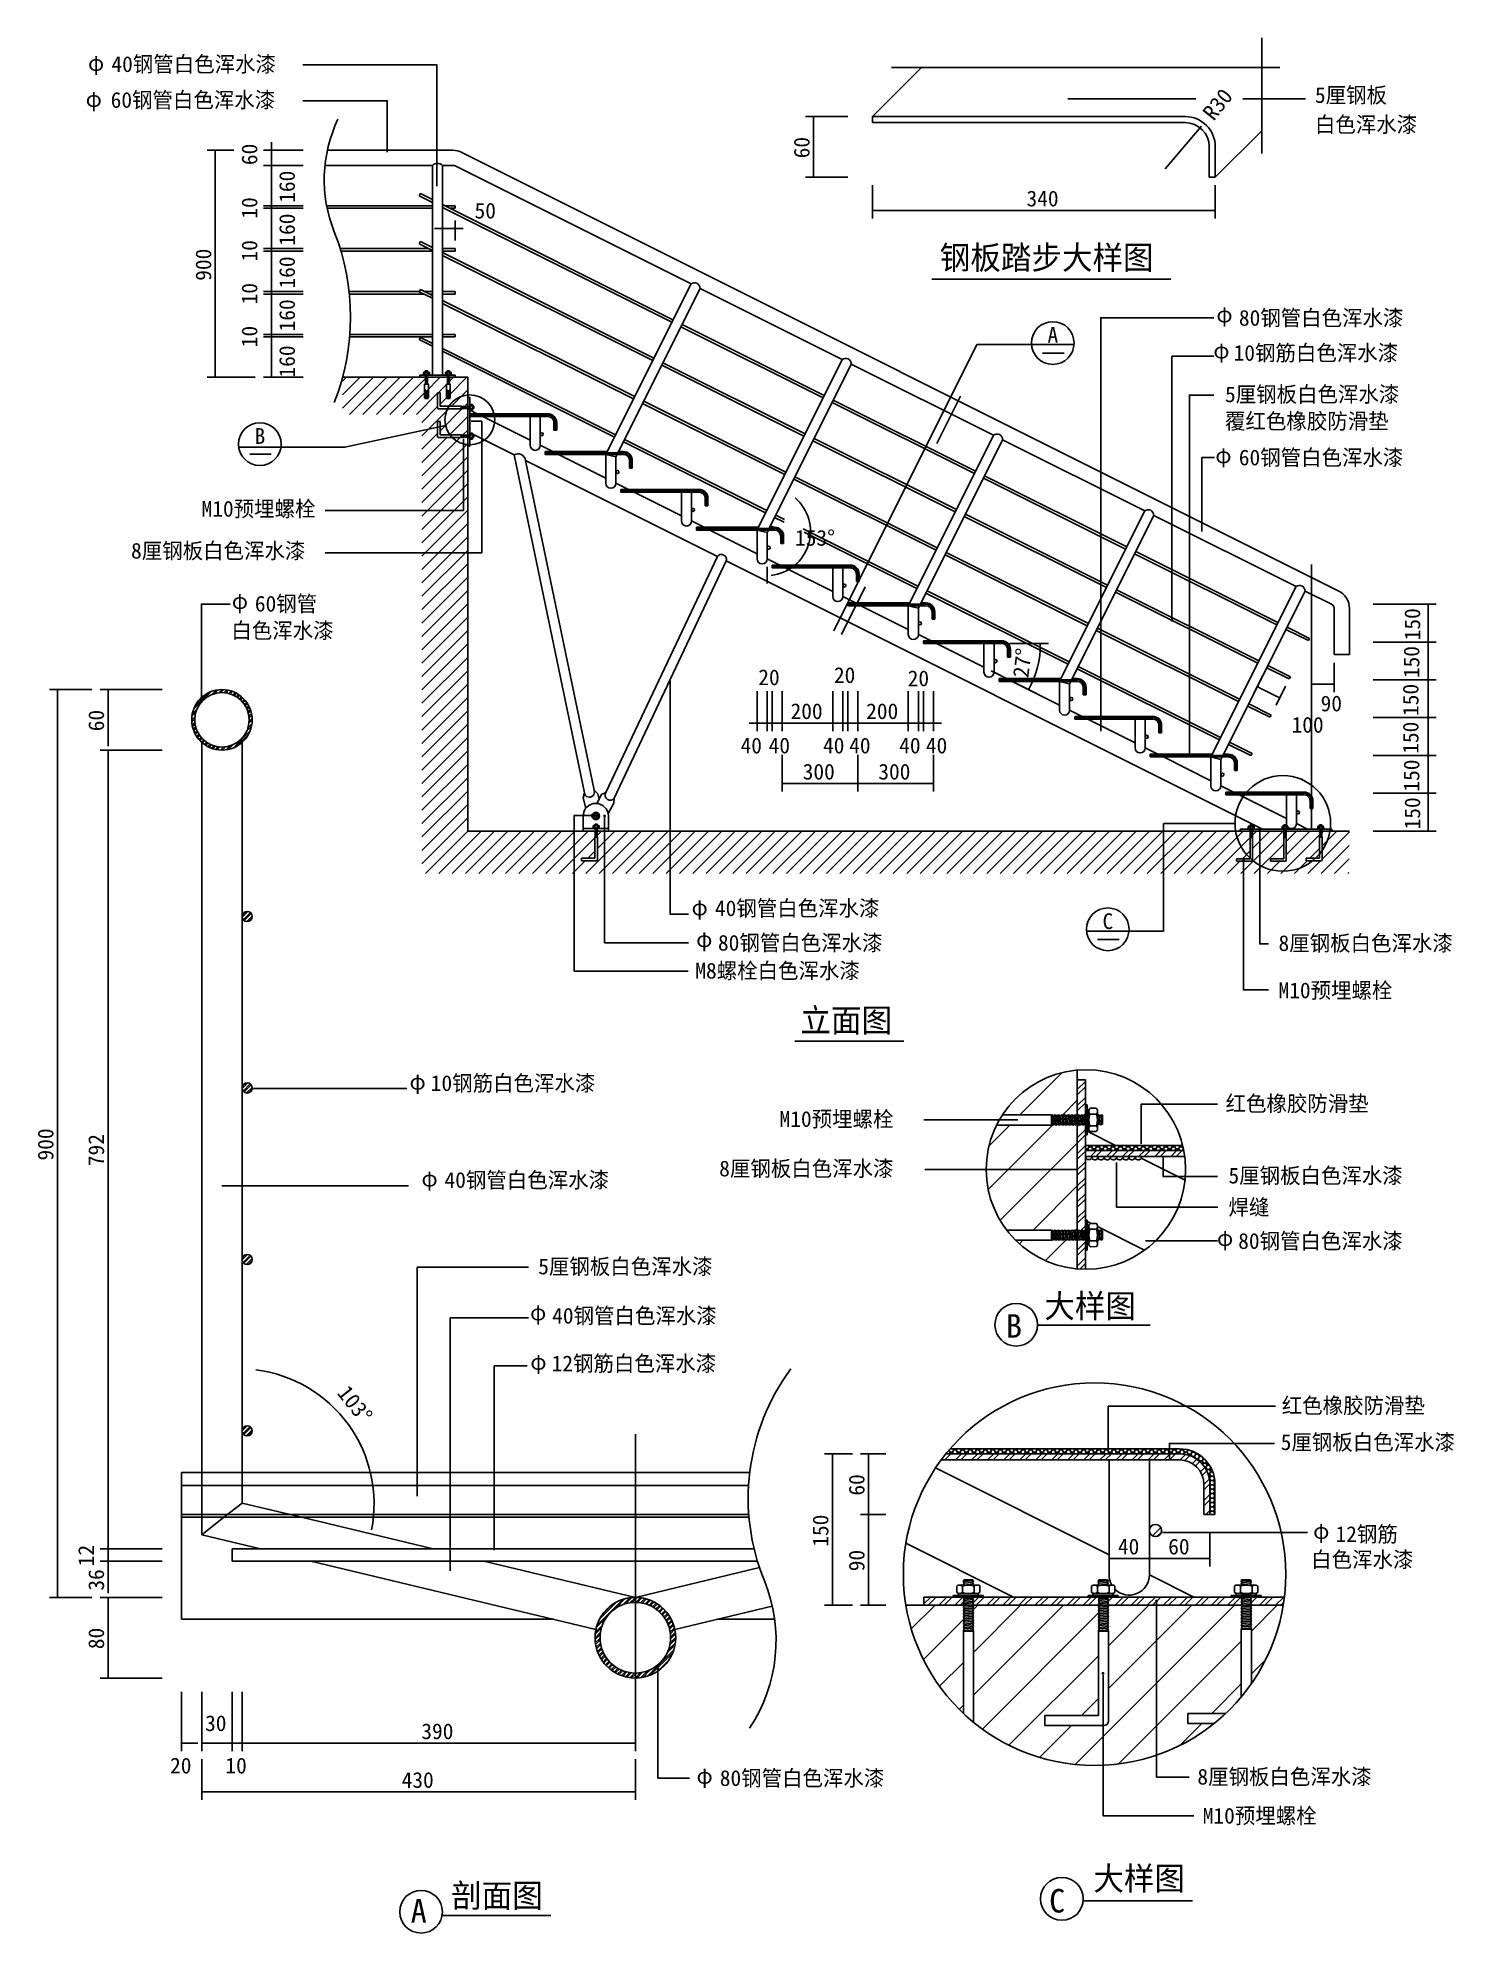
# Model space of a CAD drawing. Header units: metres. Extents: x 16793 to 18197, y 5304 to 7183.
import ezdxf

# ---------------------------------------------------------------- set-up
doc = ezdxf.new("R2010")
doc.units = ezdxf.units.M
for name, color, linetype in [('2', 2, 'Continuous'), ('3', 3, 'Continuous'), ('4', 4, 'Continuous'), ('7', 7, 'Continuous'), ('BH', 3, 'Continuous'), ('DIM', 3, 'Continuous'), ('TEXT', 3, 'Continuous')]:
    doc.layers.add(name, color=color, linetype=linetype)

msp = doc.modelspace()

# ---------------------------------------------------------------- texts
at = {"layer": 'TEXT'}
for s, height, p in [('φ', 15.6, (16842.5, 7150.63)), ('40钢管白色浑水漆', 15.6, (16865.76, 7149.53)), ('φ', 15.6, (16840.23, 7114.91)), ('60钢管白色浑水漆', 15.6, (16864.99, 7114)), ('5厘钢板', 15.6, (18059.34, 7118.85)), ('白色浑水漆', 15.6, (18059.34, 7089.64)), ('340', 15.6, (17773.29, 7016.29)), ('钢板踏步大样图', 23.3, (17687.31, 6953.87)), ('φ', 15.6, (17961.59, 6901.31)), ('80钢管白色浑水漆', 15.6, (17983.94, 6897.96)), ('A', 15.6, (17794.13, 6881.05)), ('φ', 15.6, (17958.57, 6865.54)), ('10钢筋白色浑水漆', 15.6, (17978.67, 6863.24)), ('5厘钢板白色浑水漆', 15.6, (17970.16, 6822.2)), ('覆红色橡胶防滑垫', 15.6, (17970.16, 6795.59)), ('B', 15.6, (17007.73, 6780.85)), ('φ', 15.6, (17960.56, 6761.7)), ('60钢管白色浑水漆', 15.6, (17983.84, 6759.57)), ('M10预埋螺栓', 15.6, (16955.18, 6708.71)), ('8厘钢板白色浑水漆', 15.6, (16885.23, 6667.09)), ('60钢管', 15.6, (17008.02, 6614.62)), ('φ', 15.6, (16985.14, 6617.18)), ('白色浑水漆', 15.6, (16984.7, 6588.02)), ('20', 15.6, (17582.29, 6543.78)), ('20', 15.6, (17507.29, 6541.63)), ('20', 15.6, (17655.46, 6540.6)), ('200', 15.6, (17539.25, 6508)), ('200', 15.6, (17614.25, 6508)), ('90', 15.6, (18064.97, 6515.69)), ('40', 15.6, (17489.69, 6474)), ('40', 15.6, (17517.52, 6474)), ('40', 15.6, (17571.47, 6474)), ('40', 15.6, (17597.42, 6474)), ('40', 15.6, (17647.02, 6474)), ('40', 15.6, (17673.49, 6474)), ('300', 15.6, (17551.32, 6448.07)), ('300', 15.6, (17626.32, 6448.07)), ('φ', 15.6, (17441.1, 6313.42)), ('40钢管白色浑水漆', 15.6, (17464.3, 6312.67)), ('C', 15.6, (17848.67, 6299.84)), ('φ', 15.6, (17445.66, 6281.92)), ('80钢管白色浑水漆', 15.6, (17467.3, 6278.42)), ('8厘钢板白色浑水漆', 15.6, (18023.22, 6278.1)), ('M8螺栓白色浑水漆', 15.6, (17444.83, 6250.77)), ('M10预埋螺栓', 15.6, (18023.2, 6231.3)), ('立面图', 23.3, (17549.12, 6197.75)), ('φ', 15.6, (17161.4, 6140.65)), ('10钢筋白色浑水漆', 15.6, (17182.47, 6139.28)), ('红色橡胶防滑垫', 15.6, (17970.69, 6119.05)), ('M10预埋螺栓', 15.6, (17528.39, 6103.73)), ('8厘钢板白色浑水漆', 15.6, (17468.52, 6054.63)), ('φ', 15.6, (17173.23, 6044.63)), ('40钢管白色浑水漆', 15.6, (17196.09, 6043.28)), ('5厘钢板白色浑水漆', 15.6, (17973.59, 6047.64)), ('焊缝', 15.6, (17973.59, 6016.32)), ('φ', 15.6, (17962.2, 5985.72)), ('80钢管白色浑水漆', 15.6, (17983.24, 5982.79)), ('5厘钢板白色浑水漆', 15.6, (17289.03, 5957.55)), ('大样图', 23.3, (17790.99, 5914.49)), ('φ', 15.6, (17280.94, 5911.93)), ('40钢管白色浑水漆', 15.6, (17302.88, 5908.72)), ('B', 23.3, (17752.99, 5894.74)), ('φ', 15.6, (17281.2, 5862.95)), ('12钢筋白色浑水漆', 15.6, (17302.33, 5861.41)), ('红色橡胶防滑垫', 15.6, (18026.43, 5819.63)), ('5厘钢板白色浑水漆', 15.6, (18025.39, 5783.34)), ('40', 15.6, (17863.94, 5679.89)), ('60', 15.6, (17913.81, 5679.89)), ('φ', 15.6, (18057.55, 5695.27)), ('12钢筋', 15.6, (18079.73, 5692.19)), ('白色浑水漆', 15.6, (18055.62, 5666.95)), ('30', 15.6, (16958.63, 5504.72)), ('390', 15.6, (17173.09, 5496.72)), ('20', 15.6, (16923.93, 5462.72)), ('10', 15.6, (16978.8, 5462.72)), ('80钢管白色浑水漆', 15.6, (17469.09, 5450.35)), ('8厘钢板白色浑水漆', 15.6, (17942.76, 5451.71)), ('430', 15.6, (17153.57, 5448.46)), ('φ', 15.6, (17446, 5452.54)), ('M10预埋螺栓', 15.6, (17948.07, 5413.02)), ('大样图', 23.3, (17839.6, 5346.91)), ('剖面图', 23.3, (17202.69, 5329.99)), ('A ', 23.3, (17162.61, 5314.94)), ('C', 23.3, (17795.75, 5324.86))]:
    msp.add_text(s, height=height, dxfattribs=at).set_placement(p)
for s, rotation, p in [('R30', 51.52, (17959, 7100.18)), ('60', 90, (17558.12, 7063.91)), ('60', 90, (17010.43, 7057.18)), ('160', 90, (17047.72, 7019.83)), ('10', 90, (17010.43, 7004.12)), ('160', 90, (17047.72, 6977.33)), ('900', 90, (16964.76, 6942.51)), ('10', 90, (17010.43, 6961.62)), ('160', 90, (17047.72, 6934.83)), ('10', 90, (17010.43, 6919.12)), ('160', 90, (17047.72, 6892.33)), ('10', 90, (17010.43, 6876.62)), ('160', 90, (17047.72, 6846.6)), ('150', 90, (18163.73, 6586.08)), ('27°', 82.83, (17775.01, 6548.29)), ('150', 90, (18162.88, 6548.58)), ('150', 90, (18162.04, 6511.08)), ('60', 90, (16858.44, 6495.92)), ('150', 90, (18162.04, 6473.58)), ('150', 90, (18162.88, 6436.08)), ('150', 90, (18163.73, 6398.58)), ('900', 90, (16808.24, 6070.38)), ('792', 90, (16858.44, 6064.75)), ('103°', 308.26, (17088.97, 5839.58)), ('60', 90, (17612.63, 5738.16)), ('150', 90, (17576.79, 5687.46)), ('12', 90, (16848.44, 5668.13)), ('90', 90, (17612.63, 5663.16)), ('36', 90, (16858.44, 5643.94)), ('80', 90, (16858.44, 5585.92))]:
    msp.add_text(s, height=15.6, rotation=rotation, dxfattribs=at).set_placement(p)
at = {"layer": 'TEXT', "char_height": 15.6, "attachment_point": 1}
for s, insert in [('\\A1;50', (17225.88, 7019.86)), ('\\A1;153°', (17543.73, 6695.47)), ('\\A1;100', (18036.15, 6510.15))]:
    msp.add_mtext(s, dxfattribs=dict(at, insert=insert))

# ---------------------------------------------------------------- blocks, each defined once
blk = doc.blocks.new('_DOT')
at = {"color": 0, "linetype": 'ByBlock'}
blk.add_line((-0.15, 0), (-1, 0), dxfattribs=at)
blk = doc.blocks.new('DOT')
at = {"color": 0, "linetype": 'ByBlock'}
blk.add_line((-0.35, 0), (-1, 0), dxfattribs=at)
blk.add_lwpolyline([(-0.17, 0, 1), (0.17, 0, 1)], format="xyb", close=True, dxfattribs=at)

# ---------------------------------------------------------------- linework, layer by layer
for p, q in [((17814.14, 7122.92), (17816.74, 7122.92)), ((17222.48, 6803.23), (17225.08, 6803.23)), ((17215.01, 6785.98), (17215.01, 6783.38)), ((17947.31, 6694.07), (17947.31, 6696.67)), ((17420.02, 6545.8), (17420.02, 6543.2)), ((17854.32, 5783.74), (17854.32, 5786.34)), ((17915.08, 5774.94), (17915.08, 5777.54)), ((17908.29, 5701.71), (17910.89, 5701.71))]:
    msp.add_line(p, q)
at = {"layer": '2'}
for p, q in [((17219.08, 6846.91), (17095.01, 6846.91)), ((17219.08, 6396.91), (17219.08, 6846.91)), ((18093.58, 6396.91), (17219.08, 6396.91)), ((17823.67, 5962.96), (17823.67, 6160.03)), ((18027.87, 5629.54), (17653.64, 5629.54))]:
    msp.add_line(p, q, dxfattribs=at)
at = {"layer": '3'}
for p, q in [((18006.55, 7183.3), (18006.55, 7068.6)), ((17639.46, 7153.91), (18024.57, 7153.91)), ((17177.19, 6848.91), (17174.48, 6848.91)), ((17176.37, 6826.41), (17176.37, 6840.16)), ((17176.37, 6840.16), (17177, 6840.16)), ((17176.76, 6851.66), (17176.76, 6850.04)), ((17179.45, 6852.75), (17176.95, 6852.96)), ((17179.45, 6851.91), (17176.95, 6852.12)), ((17177, 6848.5), (17177.19, 6848.91)), ((17177, 6848.5), (17179.5, 6848.71)), ((17177.2, 6848.1), (17177, 6848.5)), ((17177, 6847.66), (17177.2, 6848.1)), ((17177, 6847.66), (17179.5, 6847.87)), ((17177.2, 6847.27), (17177, 6847.66)), ((17177, 6846.83), (17177.2, 6847.27)), ((17177, 6846.83), (17179.5, 6847.04)), ((17177.2, 6846.43), (17177, 6846.83)), ((17177, 6846), (17177.2, 6846.43)), ((17177, 6846), (17179.5, 6846.21)), ((17177.2, 6845.6), (17177, 6846)), ((17177, 6845.16), (17177.2, 6845.6)), ((17177, 6845.16), (17179.5, 6845.37)), ((17177.2, 6844.77), (17177, 6845.16)), ((17177, 6844.33), (17177.2, 6844.77)), ((17177, 6844.33), (17179.5, 6844.54)), ((17177.2, 6843.93), (17177, 6844.33)), ((17177, 6843.5), (17177.2, 6843.93)), ((17177, 6843.5), (17179.5, 6843.71)), ((17177.2, 6843.1), (17177, 6843.5)), ((17177, 6842.66), (17177.2, 6843.1)), ((17177, 6842.66), (17179.5, 6842.87)), ((17177.2, 6842.27), (17177, 6842.66)), ((17177, 6841.83), (17177.2, 6842.27)), ((17177, 6841.83), (17179.5, 6842.04)), ((17177.2, 6841.43), (17177, 6841.83)), ((17177, 6841), (17177.2, 6841.43)), ((17177, 6841), (17179.5, 6841.21)), ((17179.5, 6841.21), (17177, 6841)), ((17177.2, 6840.6), (17177, 6841)), ((17177, 6840.16), (17177.2, 6840.6)), ((17177, 6840.16), (17179.5, 6840.37)), ((17177, 6840.16), (17179.4, 6840.16)), ((17179.21, 6848.91), (17177.01, 6848.91)), ((17177.15, 6852.52), (17179.25, 6852.35)), ((17177.19, 6848.91), (17179.39, 6848.91)), ((17179.3, 6848.27), (17177.2, 6848.1)), ((17179.3, 6847.44), (17177.2, 6847.27)), ((17179.3, 6846.6), (17177.2, 6846.43)), ((17179.3, 6845.77), (17177.2, 6845.6)), ((17179.3, 6844.94), (17177.2, 6844.77)), ((17179.3, 6844.1), (17177.2, 6843.93)), ((17179.3, 6843.27), (17177.2, 6843.1)), ((17179.3, 6842.44), (17177.2, 6842.27)), ((17179.3, 6841.6), (17177.2, 6841.43)), ((17179.3, 6840.77), (17177.2, 6840.6)), ((17179.5, 6848.71), (17179.3, 6848.27)), ((17179.3, 6848.27), (17179.5, 6847.87)), ((17179.5, 6847.87), (17179.3, 6847.44)), ((17179.3, 6847.44), (17179.5, 6847.04)), ((17179.5, 6847.04), (17179.3, 6846.6)), ((17179.3, 6846.6), (17179.5, 6846.21)), ((17179.5, 6846.21), (17179.3, 6845.77)), ((17179.3, 6845.77), (17179.5, 6845.37)), ((17179.5, 6845.37), (17179.3, 6844.94)), ((17179.3, 6844.94), (17179.5, 6844.54)), ((17179.5, 6844.54), (17179.3, 6844.1)), ((17179.3, 6844.1), (17179.5, 6843.71)), ((17179.5, 6843.71), (17179.3, 6843.27)), ((17179.3, 6843.27), (17179.5, 6842.87)), ((17179.5, 6842.87), (17179.3, 6842.44)), ((17179.3, 6842.44), (17179.5, 6842.04)), ((17179.5, 6842.04), (17179.3, 6841.6)), ((17179.3, 6841.6), (17179.5, 6841.21)), ((17179.5, 6841.21), (17179.3, 6840.77)), ((17179.3, 6840.77), (17179.5, 6840.37)), ((17181.92, 6848.91), (17179.39, 6848.91)), ((17179.39, 6848.91), (17179.5, 6848.71)), ((17179.5, 6840.37), (17179.4, 6840.16)), ((17179.4, 6840.16), (17180.12, 6840.16)), ((17179.64, 6851.66), (17179.64, 6850.04)), ((17180.12, 6840.16), (17180.12, 6826.41)), ((17198.92, 6848.91), (17196.22, 6848.91)), ((17198.11, 6826.41), (17198.11, 6840.16)), ((17198.11, 6840.16), (17198.73, 6840.16)), ((17198.49, 6851.66), (17198.49, 6850.04)), ((17201.19, 6852.75), (17198.69, 6852.96)), ((17201.19, 6851.91), (17198.69, 6852.12)), ((17198.73, 6848.5), (17198.92, 6848.91)), ((17198.73, 6848.5), (17201.23, 6848.71)), ((17198.93, 6848.1), (17198.73, 6848.5)), ((17198.73, 6847.66), (17198.93, 6848.1)), ((17198.73, 6847.66), (17201.23, 6847.87)), ((17198.93, 6847.27), (17198.73, 6847.66)), ((17198.73, 6846.83), (17198.93, 6847.27)), ((17198.73, 6846.83), (17201.23, 6847.04)), ((17198.93, 6846.43), (17198.73, 6846.83)), ((17198.73, 6846), (17198.93, 6846.43)), ((17198.73, 6846), (17201.23, 6846.21)), ((17198.93, 6845.6), (17198.73, 6846)), ((17198.73, 6845.16), (17198.93, 6845.6)), ((17198.73, 6845.16), (17201.23, 6845.37)), ((17198.93, 6844.77), (17198.73, 6845.16)), ((17198.73, 6844.33), (17198.93, 6844.77)), ((17198.73, 6844.33), (17201.23, 6844.54)), ((17198.93, 6843.93), (17198.73, 6844.33)), ((17198.73, 6843.5), (17198.93, 6843.93)), ((17198.73, 6843.5), (17201.23, 6843.71)), ((17198.93, 6843.1), (17198.73, 6843.5)), ((17198.73, 6842.66), (17198.93, 6843.1)), ((17198.73, 6842.66), (17201.23, 6842.87)), ((17198.93, 6842.27), (17198.73, 6842.66)), ((17198.73, 6841.83), (17198.93, 6842.27)), ((17198.73, 6841.83), (17201.23, 6842.04)), ((17198.93, 6841.43), (17198.73, 6841.83)), ((17198.73, 6841), (17198.93, 6841.43)), ((17201.23, 6841.21), (17198.73, 6841)), ((17198.73, 6841), (17201.23, 6841.21)), ((17198.93, 6840.6), (17198.73, 6841)), ((17198.73, 6840.16), (17198.93, 6840.6)), ((17198.73, 6840.16), (17201.23, 6840.37)), ((17198.73, 6840.16), (17201.14, 6840.16)), ((17200.95, 6848.91), (17198.74, 6848.91)), ((17198.88, 6852.52), (17200.99, 6852.35)), ((17198.92, 6848.91), (17201.13, 6848.91)), ((17201.03, 6848.27), (17198.93, 6848.1)), ((17201.03, 6847.44), (17198.93, 6847.27)), ((17201.03, 6846.6), (17198.93, 6846.43)), ((17201.03, 6845.77), (17198.93, 6845.6)), ((17201.03, 6844.94), (17198.93, 6844.77)), ((17201.03, 6844.1), (17198.93, 6843.93)), ((17201.03, 6843.27), (17198.93, 6843.1)), ((17201.03, 6842.44), (17198.93, 6842.27)), ((17201.03, 6841.6), (17198.93, 6841.43)), ((17201.03, 6840.77), (17198.93, 6840.6)), ((17201.23, 6848.71), (17201.03, 6848.27)), ((17201.03, 6848.27), (17201.23, 6847.87)), ((17201.23, 6847.87), (17201.03, 6847.44)), ((17201.03, 6847.44), (17201.23, 6847.04)), ((17201.23, 6847.04), (17201.03, 6846.6)), ((17201.03, 6846.6), (17201.23, 6846.21)), ((17201.23, 6846.21), (17201.03, 6845.77)), ((17201.03, 6845.77), (17201.23, 6845.37)), ((17201.23, 6845.37), (17201.03, 6844.94)), ((17201.03, 6844.94), (17201.23, 6844.54)), ((17201.23, 6844.54), (17201.03, 6844.1)), ((17201.03, 6844.1), (17201.23, 6843.71)), ((17201.23, 6843.71), (17201.03, 6843.27)), ((17201.03, 6843.27), (17201.23, 6842.87)), ((17201.23, 6842.87), (17201.03, 6842.44)), ((17201.03, 6842.44), (17201.23, 6842.04)), ((17201.23, 6842.04), (17201.03, 6841.6)), ((17201.03, 6841.6), (17201.23, 6841.21)), ((17201.23, 6841.21), (17201.03, 6840.77)), ((17201.03, 6840.77), (17201.23, 6840.37)), ((17203.66, 6848.91), (17201.13, 6848.91)), ((17201.13, 6848.91), (17201.23, 6848.71)), ((17201.23, 6840.37), (17201.14, 6840.16)), ((17201.14, 6840.16), (17201.86, 6840.16)), ((17201.38, 6851.66), (17201.38, 6850.04)), ((17201.86, 6840.16), (17201.86, 6826.41)), ((17177, 6826.41), (17176.37, 6826.41)), ((17176.58, 6825.66), (17177, 6826.41)), ((17179.91, 6825.66), (17176.58, 6825.66)), ((17177.41, 6833.92), (17177, 6833.92)), ((17177, 6833.92), (17177, 6826.41)), ((17177.41, 6826.41), (17177.41, 6833.92)), ((17179.08, 6826.41), (17177.41, 6826.41)), ((17179.5, 6833.92), (17179.08, 6833.92)), ((17179.08, 6833.92), (17179.08, 6826.41)), ((17179.5, 6826.41), (17179.5, 6833.92)), ((17180.12, 6826.41), (17179.5, 6826.41)), ((17179.5, 6826.41), (17179.91, 6825.66)), ((17189.26, 6816.76), (17189.26, 6831.51)), ((17191.76, 6831.51), (17189.26, 6831.51)), ((17191.76, 6818.21), (17191.76, 6831.51)), ((17198.73, 6826.41), (17198.11, 6826.41)), ((17198.32, 6825.66), (17198.73, 6826.41)), ((17201.65, 6825.66), (17198.32, 6825.66)), ((17199.15, 6833.92), (17198.73, 6833.92)), ((17198.73, 6833.92), (17198.73, 6826.41)), ((17199.15, 6826.41), (17199.15, 6833.92)), ((17200.82, 6826.41), (17199.15, 6826.41)), ((17201.23, 6833.92), (17200.82, 6833.92)), ((17200.82, 6833.92), (17200.82, 6826.41)), ((17201.23, 6826.41), (17201.23, 6833.92)), ((17201.86, 6826.41), (17201.23, 6826.41)), ((17201.23, 6826.41), (17201.65, 6825.66)), ((17221.51, 6820.72), (17221.08, 6820.72)), ((17221.08, 6820.72), (17221.08, 6818.19)), ((17221.51, 6819.47), (17221.51, 6820.72)), ((17191.76, 6802.97), (17189.26, 6802.97)), ((17189.26, 6788.22), (17189.26, 6802.97)), ((17212.64, 6815.71), (17190.3, 6815.71)), ((17212.64, 6818.21), (17191.76, 6818.21)), ((17191.76, 6789.68), (17191.76, 6802.97)), ((17212.64, 6818.21), (17212.64, 6815.71)), ((17212.64, 6818.16), (17212.74, 6818.21)), ((17212.95, 6815.71), (17212.64, 6815.86)), ((17212.74, 6818.21), (17212.95, 6815.71)), ((17212.74, 6818.21), (17213.18, 6818.02)), ((17213.35, 6815.91), (17212.95, 6815.71)), ((17213.18, 6818.02), (17213.58, 6818.21)), ((17213.35, 6815.91), (17213.18, 6818.02)), ((17213.78, 6815.71), (17213.35, 6815.91)), ((17213.58, 6818.21), (17213.78, 6815.71)), ((17213.58, 6818.21), (17214.01, 6818.02)), ((17214.18, 6815.91), (17213.78, 6815.71)), ((17214.01, 6818.02), (17214.41, 6818.21)), ((17214.18, 6815.91), (17214.01, 6818.02)), ((17214.62, 6815.71), (17214.18, 6815.91)), ((17214.41, 6818.21), (17214.62, 6815.71)), ((17214.41, 6818.21), (17214.85, 6818.02)), ((17215.01, 6815.91), (17214.62, 6815.71)), ((17214.85, 6818.02), (17215.24, 6818.21)), ((17215.01, 6815.91), (17214.85, 6818.02)), ((17215.45, 6815.71), (17215.01, 6815.91)), ((17215.24, 6818.21), (17215.45, 6815.71)), ((17215.24, 6818.21), (17215.68, 6818.02)), ((17215.85, 6815.91), (17215.45, 6815.71)), ((17215.68, 6818.02), (17216.08, 6818.21)), ((17215.85, 6815.91), (17215.68, 6818.02)), ((17216.28, 6815.71), (17215.85, 6815.91)), ((17216.08, 6818.21), (17216.28, 6815.71)), ((17216.08, 6818.21), (17216.51, 6818.02)), ((17216.68, 6815.91), (17216.28, 6815.71)), ((17216.51, 6818.02), (17216.91, 6818.21)), ((17216.68, 6815.91), (17216.51, 6818.02)), ((17217.12, 6815.71), (17216.68, 6815.91)), ((17216.91, 6818.21), (17217.12, 6815.71)), ((17216.91, 6818.21), (17217.35, 6818.02)), ((17217.51, 6815.91), (17217.12, 6815.71)), ((17217.35, 6818.02), (17217.74, 6818.21)), ((17217.51, 6815.91), (17217.35, 6818.02)), ((17217.95, 6815.71), (17217.51, 6815.91)), ((17217.74, 6818.21), (17217.95, 6815.71)), ((17217.74, 6818.21), (17218.18, 6818.02)), ((17218.35, 6815.91), (17217.95, 6815.71)), ((17218.18, 6818.02), (17218.58, 6818.21)), ((17218.35, 6815.91), (17218.18, 6818.02)), ((17218.78, 6815.71), (17218.35, 6815.91)), ((17218.58, 6818.21), (17218.78, 6815.71)), ((17218.58, 6818.21), (17219.01, 6818.02)), ((17219.18, 6815.91), (17218.78, 6815.71)), ((17219.01, 6818.02), (17219.41, 6818.21)), ((17219.18, 6815.91), (17219.01, 6818.02)), ((17219.62, 6815.71), (17219.18, 6815.91)), ((17219.41, 6818.21), (17219.62, 6815.71)), ((17219.41, 6818.21), (17219.85, 6818.02)), ((17220.01, 6815.91), (17219.62, 6815.71)), ((17219.85, 6818.02), (17220.24, 6818.21)), ((17220.01, 6815.91), (17219.85, 6818.02)), ((17220.45, 6815.71), (17220.01, 6815.91)), ((17220.24, 6818.21), (17220.45, 6815.71)), ((17220.24, 6818.21), (17220.68, 6818.02)), ((17220.85, 6815.91), (17220.45, 6815.71)), ((17220.68, 6818.02), (17221.08, 6818.21)), ((17220.85, 6815.91), (17220.68, 6818.02)), ((17221.08, 6815.81), (17220.85, 6815.91)), ((17221.08, 6818.21), (17221.08, 6815.81)), ((17221.08, 6815.99), (17221.08, 6813.28)), ((17221.08, 6813.28), (17221.51, 6813.28)), ((17221.08, 6809.41), (17221.08, 6810.66)), ((17221.08, 6810.66), (17298.58, 6810.66)), ((17221.95, 6819.47), (17221.51, 6819.47)), ((17221.51, 6813.28), (17221.51, 6814.53)), ((17221.51, 6814.53), (17221.95, 6814.53)), ((17221.95, 6819.11), (17221.95, 6819.47)), ((17221.95, 6819.11), (17221.95, 6814.89)), ((17221.95, 6814.53), (17221.95, 6814.89)), ((17223.83, 6818.44), (17222.2, 6818.45)), ((17223.83, 6815.56), (17222.2, 6815.56)), ((17223.78, 6819.89), (17222.24, 6819.89)), ((17222.24, 6814.12), (17223.78, 6814.11)), ((17224.08, 6818.16), (17224.08, 6819.17)), ((17224.08, 6815.75), (17224.28, 6818.25)), ((17224.28, 6818.25), (17224.08, 6818.16)), ((17224.08, 6815.75), (17224.08, 6818.16)), ((17224.08, 6815.75), (17224.51, 6815.95)), ((17224.08, 6814.83), (17224.08, 6815.75)), ((17224.68, 6818.05), (17224.28, 6818.25)), ((17224.68, 6818.05), (17224.51, 6815.95)), ((17224.51, 6815.95), (17224.91, 6815.75)), ((17225.12, 6818.25), (17224.68, 6818.05)), ((17224.91, 6815.75), (17225.12, 6818.25)), ((17224.91, 6815.75), (17225.33, 6815.94)), ((17225.33, 6818.15), (17225.12, 6818.25)), ((17225.33, 6815.94), (17225.33, 6818.15)), ((17307.33, 6801.91), (17307.33, 6794.41)), ((17197.12, 6799.13), (17097.37, 6777.68)), ((17212.64, 6787.18), (17190.3, 6787.18)), ((17212.64, 6789.68), (17191.76, 6789.68)), ((17212.64, 6789.68), (17212.64, 6787.18)), ((17212.64, 6789.63), (17212.74, 6789.68)), ((17212.95, 6787.18), (17212.64, 6787.32)), ((17212.74, 6789.68), (17212.95, 6787.18)), ((17212.74, 6789.68), (17213.18, 6789.48)), ((17213.35, 6787.38), (17212.95, 6787.18)), ((17213.18, 6789.48), (17213.58, 6789.68)), ((17213.35, 6787.38), (17213.18, 6789.48)), ((17213.78, 6787.18), (17213.35, 6787.38)), ((17213.58, 6789.68), (17213.78, 6787.18)), ((17213.58, 6789.68), (17214.01, 6789.48)), ((17214.18, 6787.38), (17213.78, 6787.18)), ((17214.01, 6789.48), (17214.41, 6789.68)), ((17214.18, 6787.38), (17214.01, 6789.48)), ((17214.62, 6787.18), (17214.18, 6787.38)), ((17214.41, 6789.68), (17214.62, 6787.18)), ((17214.41, 6789.68), (17214.85, 6789.48)), ((17215.01, 6787.38), (17214.62, 6787.18)), ((17214.85, 6789.48), (17215.24, 6789.68)), ((17215.01, 6787.38), (17214.85, 6789.48)), ((17215.45, 6787.18), (17215.01, 6787.38)), ((17215.24, 6789.68), (17215.45, 6787.18)), ((17215.24, 6789.68), (17215.68, 6789.48)), ((17215.85, 6787.38), (17215.45, 6787.18)), ((17215.68, 6789.48), (17216.08, 6789.68)), ((17215.85, 6787.38), (17215.68, 6789.48)), ((17216.28, 6787.18), (17215.85, 6787.38)), ((17216.08, 6789.68), (17216.28, 6787.18)), ((17216.08, 6789.68), (17216.51, 6789.48)), ((17216.68, 6787.38), (17216.28, 6787.18)), ((17216.51, 6789.48), (17216.91, 6789.68)), ((17216.68, 6787.38), (17216.51, 6789.48)), ((17217.12, 6787.18), (17216.68, 6787.38)), ((17216.91, 6789.68), (17217.12, 6787.18)), ((17216.91, 6789.68), (17217.35, 6789.48)), ((17217.51, 6787.38), (17217.12, 6787.18)), ((17217.35, 6789.48), (17217.74, 6789.68)), ((17217.51, 6787.38), (17217.35, 6789.48)), ((17217.95, 6787.18), (17217.51, 6787.38)), ((17217.74, 6789.68), (17217.95, 6787.18)), ((17217.74, 6789.68), (17218.18, 6789.48)), ((17218.35, 6787.38), (17217.95, 6787.18)), ((17218.18, 6789.48), (17218.58, 6789.68)), ((17218.35, 6787.38), (17218.18, 6789.48)), ((17218.78, 6787.18), (17218.35, 6787.38)), ((17218.58, 6789.68), (17218.78, 6787.18)), ((17218.58, 6789.68), (17219.01, 6789.48)), ((17219.18, 6787.38), (17218.78, 6787.18)), ((17219.01, 6789.48), (17219.41, 6789.68)), ((17219.18, 6787.38), (17219.01, 6789.48)), ((17219.62, 6787.18), (17219.18, 6787.38)), ((17219.41, 6789.68), (17219.62, 6787.18)), ((17219.41, 6789.68), (17219.85, 6789.48)), ((17220.01, 6787.38), (17219.62, 6787.18)), ((17219.85, 6789.48), (17220.24, 6789.68)), ((17220.01, 6787.38), (17219.85, 6789.48)), ((17220.45, 6787.18), (17220.01, 6787.38)), ((17220.24, 6789.68), (17220.45, 6787.18)), ((17220.24, 6789.68), (17220.68, 6789.48)), ((17220.85, 6787.38), (17220.45, 6787.18)), ((17220.68, 6789.48), (17221.08, 6789.68)), ((17220.85, 6787.38), (17220.68, 6789.48)), ((17221.08, 6787.27), (17220.85, 6787.38)), ((17221.08, 6789.48), (17221.08, 6792.19)), ((17221.08, 6792.19), (17221.51, 6792.19)), ((17221.08, 6789.68), (17221.08, 6787.27)), ((17221.08, 6784.75), (17221.08, 6787.27)), ((17221.51, 6784.75), (17221.08, 6784.75)), ((17221.51, 6792.19), (17221.51, 6790.94)), ((17221.51, 6790.94), (17221.51, 6786)), ((17221.51, 6790.94), (17221.95, 6790.94)), ((17221.95, 6786), (17221.51, 6786)), ((17221.51, 6786), (17221.51, 6784.75)), ((17221.95, 6790.94), (17221.95, 6790.58)), ((17221.95, 6786.36), (17221.95, 6790.58)), ((17221.95, 6786.36), (17221.95, 6786)), ((17223.83, 6789.91), (17222.2, 6789.91)), ((17223.83, 6787.02), (17222.2, 6787.02)), ((17222.24, 6791.35), (17223.78, 6791.35)), ((17223.78, 6785.58), (17222.24, 6785.58)), ((17224.08, 6790.64), (17224.08, 6789.72)), ((17224.08, 6789.72), (17224.08, 6787.31)), ((17224.08, 6789.72), (17224.28, 6787.22)), ((17224.08, 6789.72), (17224.51, 6789.52)), ((17224.28, 6787.22), (17224.08, 6787.31)), ((17224.08, 6787.31), (17224.08, 6786.29)), ((17224.68, 6787.41), (17224.28, 6787.22)), ((17224.51, 6789.52), (17224.91, 6789.72)), ((17224.68, 6787.41), (17224.51, 6789.52)), ((17225.12, 6787.22), (17224.68, 6787.41)), ((17224.91, 6789.72), (17225.12, 6787.22)), ((17224.91, 6789.72), (17225.33, 6789.53)), ((17225.33, 6787.32), (17225.12, 6787.22)), ((17225.33, 6789.53), (17225.33, 6787.32)), ((17307.33, 6794.41), (17306.08, 6794.41)), ((17097.37, 6777.68), (17039.74, 6777.68)), ((17296.08, 6771.91), (17296.08, 6773.16)), ((17296.08, 6773.16), (17357.45, 6773.16)), ((17368.63, 6773.16), (17373.58, 6773.16)), ((17382.33, 6764.41), (17382.33, 6756.91)), ((17382.33, 6756.91), (17381.08, 6756.91)), ((17371.08, 6734.41), (17371.08, 6735.66)), ((17371.08, 6735.66), (17448.58, 6735.66)), ((17457.33, 6726.91), (17457.33, 6719.41)), ((17457.33, 6719.41), (17456.08, 6719.41)), ((17446.08, 6696.91), (17446.08, 6698.16)), ((17446.08, 6698.16), (17507.45, 6698.16)), ((17518.63, 6698.16), (17523.58, 6698.16)), ((17528.88, 6694.72), (17519.3, 6699.51)), ((17532.33, 6689.41), (17532.33, 6681.91)), ((17532.33, 6681.91), (17531.08, 6681.91)), ((17521.08, 6659.41), (17521.08, 6660.66)), ((17521.08, 6660.66), (17598.58, 6660.66)), ((17607.33, 6651.91), (17607.33, 6644.41)), ((18056.08, 6398.91), (18056.08, 6661.11)), ((17607.33, 6644.41), (17606.08, 6644.41)), ((17596.08, 6621.91), (17596.08, 6623.16)), ((17596.08, 6623.16), (17657.45, 6623.16)), ((17668.63, 6623.16), (17673.58, 6623.16)), ((17682.33, 6614.41), (17682.33, 6606.91)), ((17682.33, 6606.91), (17681.08, 6606.91)), ((17671.08, 6584.41), (17671.08, 6585.66)), ((17671.08, 6585.66), (17748.58, 6585.66)), ((17757.33, 6576.91), (17757.33, 6569.41)), ((17757.33, 6569.41), (17756.08, 6569.41)), ((17746.08, 6546.91), (17746.08, 6548.16)), ((17746.08, 6548.16), (17807.45, 6548.16)), ((17818.63, 6548.16), (17823.58, 6548.16)), ((17832.33, 6539.41), (17832.33, 6531.91)), ((17832.33, 6531.91), (17831.08, 6531.91)), ((17821.08, 6509.41), (17821.08, 6510.66)), ((17821.08, 6510.66), (17898.58, 6510.66)), ((17907.33, 6501.91), (17907.33, 6494.41)), ((17907.33, 6494.41), (17906.08, 6494.41)), ((17896.08, 6471.91), (17896.08, 6473.16)), ((17896.08, 6473.16), (17957.45, 6473.16)), ((17968.63, 6473.16), (17973.58, 6473.16)), ((17982.33, 6464.41), (17982.33, 6456.91)), ((17982.33, 6456.91), (17981.08, 6456.91)), ((17971.08, 6434.41), (17971.08, 6435.66)), ((17971.08, 6435.66), (18048.58, 6435.66)), ((18057.33, 6426.91), (18057.33, 6419.41)), ((17346.01, 6414.8), (17343.54, 6413.3)), ((17343.54, 6413.3), (17343.61, 6410.41)), ((17343.61, 6410.41), (17346.14, 6409.03)), ((17348.54, 6413.41), (17346.01, 6414.8)), ((17346.14, 6409.03), (17348.61, 6410.53)), ((17348.61, 6410.53), (17348.54, 6413.41)), ((18057.33, 6419.41), (18056.08, 6419.41)), ((17342.74, 6399.41), (17342.74, 6399.85)), ((17342.74, 6399.85), (17343.99, 6399.85)), ((17345.44, 6399.41), (17342.74, 6399.41)), ((17343.57, 6400.58), (17343.57, 6402.12)), ((17343.99, 6399.85), (17343.99, 6400.29)), ((17343.99, 6400.29), (17344.35, 6400.29)), ((17343.99, 6399.85), (17348.93, 6399.85)), ((17344.28, 6402.41), (17345.21, 6402.41)), ((17348.57, 6400.29), (17344.35, 6400.29)), ((17345.01, 6402.16), (17345.02, 6400.54)), ((17345.21, 6403.25), (17345.4, 6403.66)), ((17345.21, 6403.25), (17347.71, 6403.46)), ((17345.41, 6402.85), (17345.21, 6403.25)), ((17345.21, 6402.41), (17345.41, 6402.85)), ((17345.21, 6402.41), (17347.71, 6402.62)), ((17345.21, 6402.41), (17347.61, 6402.41)), ((17345.25, 6399.41), (17347.65, 6399.41)), ((17345.44, 6399.02), (17345.25, 6399.41)), ((17345.25, 6398.58), (17345.44, 6399.02)), ((17345.25, 6398.58), (17347.75, 6398.79)), ((17345.44, 6398.18), (17345.25, 6398.58)), ((17345.25, 6397.75), (17345.44, 6398.18)), ((17345.25, 6397.75), (17347.75, 6397.96)), ((17345.44, 6397.35), (17345.25, 6397.75)), ((17345.25, 6396.91), (17345.44, 6397.35)), ((17345.25, 6396.91), (17347.75, 6397.12)), ((17345.44, 6396.52), (17345.25, 6396.91)), ((17345.25, 6396.08), (17345.44, 6396.52)), ((17345.25, 6396.08), (17347.75, 6396.29)), ((17345.44, 6395.68), (17345.25, 6396.08)), ((17345.25, 6395.25), (17345.44, 6395.68)), ((17345.25, 6395.25), (17347.75, 6395.46)), ((17345.44, 6394.85), (17345.25, 6395.25)), ((17345.25, 6394.41), (17345.44, 6394.85)), ((17345.25, 6394.41), (17347.75, 6394.62)), ((17345.44, 6394.02), (17345.25, 6394.41)), ((17345.25, 6393.58), (17345.44, 6394.02)), ((17345.25, 6393.58), (17347.75, 6393.79)), ((17345.44, 6393.18), (17345.25, 6393.58)), ((17345.25, 6392.75), (17345.44, 6393.18)), ((17345.25, 6392.75), (17347.75, 6392.96)), ((17345.44, 6392.35), (17345.25, 6392.75)), ((17345.25, 6391.91), (17345.44, 6392.35)), ((17345.25, 6391.91), (17347.75, 6392.12)), ((17345.44, 6391.52), (17345.25, 6391.91)), ((17345.25, 6391.08), (17345.44, 6391.52)), ((17345.25, 6391.08), (17347.75, 6391.29)), ((17345.3, 6390.98), (17345.25, 6391.08)), ((17345.25, 6390.98), (17347.75, 6390.98)), ((17345.25, 6390.98), (17345.25, 6370.1)), ((17345.4, 6403.66), (17347.6, 6403.66)), ((17347.51, 6403.02), (17345.41, 6402.85)), ((17347.55, 6399.19), (17345.44, 6399.02)), ((17347.55, 6398.35), (17345.44, 6398.18)), ((17347.55, 6397.52), (17345.44, 6397.35)), ((17347.55, 6396.69), (17345.44, 6396.52)), ((17347.55, 6395.85), (17345.44, 6395.68)), ((17347.55, 6395.02), (17345.44, 6394.85)), ((17347.55, 6394.19), (17345.44, 6394.02)), ((17347.55, 6393.35), (17345.44, 6393.18)), ((17347.55, 6392.52), (17345.44, 6392.35)), ((17347.55, 6391.69), (17345.44, 6391.52)), ((17347.71, 6403.46), (17347.51, 6403.02)), ((17347.51, 6403.02), (17347.71, 6402.62)), ((17347.65, 6399.41), (17347.55, 6399.19)), ((17347.55, 6399.19), (17347.75, 6398.79)), ((17347.75, 6398.79), (17347.55, 6398.35)), ((17347.55, 6398.35), (17347.75, 6397.96)), ((17347.75, 6397.96), (17347.55, 6397.52)), ((17347.55, 6397.52), (17347.75, 6397.12)), ((17347.75, 6397.12), (17347.55, 6396.69)), ((17347.55, 6396.69), (17347.75, 6396.29)), ((17347.75, 6396.29), (17347.55, 6395.85)), ((17347.55, 6395.85), (17347.75, 6395.46)), ((17347.75, 6395.46), (17347.55, 6395.02)), ((17347.55, 6395.02), (17347.75, 6394.62)), ((17347.75, 6394.62), (17347.55, 6394.19)), ((17347.55, 6394.19), (17347.75, 6393.79)), ((17347.75, 6393.79), (17347.55, 6393.35)), ((17347.55, 6393.35), (17347.75, 6392.96)), ((17347.75, 6392.96), (17347.55, 6392.52)), ((17347.55, 6392.52), (17347.75, 6392.12)), ((17347.75, 6392.12), (17347.55, 6391.69)), ((17347.55, 6391.69), (17347.75, 6391.29)), ((17347.6, 6403.66), (17347.71, 6403.46)), ((17347.75, 6391.29), (17347.6, 6390.98)), ((17347.71, 6402.62), (17347.61, 6402.41)), ((17347.61, 6402.41), (17348.63, 6402.41)), ((17350.18, 6399.41), (17347.65, 6399.41)), ((17347.75, 6390.98), (17347.75, 6368.64)), ((17347.9, 6402.16), (17347.9, 6400.54)), ((17348.57, 6400.29), (17348.93, 6400.29)), ((17348.93, 6400.29), (17348.93, 6399.85)), ((17348.93, 6399.85), (17350.18, 6399.85)), ((17349.34, 6402.12), (17349.35, 6400.58)), ((17350.18, 6399.85), (17350.18, 6399.41)), ((17992.46, 6398.91), (17992.46, 6399.35)), ((17992.46, 6399.35), (17993.71, 6399.35)), ((17995.16, 6398.91), (17992.46, 6398.91)), ((17993.29, 6400.08), (17993.29, 6401.62)), ((17993.71, 6399.35), (17993.71, 6399.79)), ((17993.71, 6399.79), (17994.07, 6399.79)), ((17993.71, 6399.35), (17998.65, 6399.35)), ((17994, 6401.91), (17994.92, 6401.91)), ((17998.29, 6399.79), (17994.07, 6399.79)), ((17994.73, 6401.66), (17994.73, 6400.04)), ((17994.92, 6402.75), (17995.11, 6403.16)), ((17994.92, 6402.75), (17997.42, 6402.96)), ((17995.12, 6402.35), (17994.92, 6402.75)), ((17994.92, 6401.91), (17995.12, 6402.35)), ((17994.92, 6401.91), (17997.42, 6402.12)), ((17994.92, 6401.91), (17997.33, 6401.91)), ((17994.96, 6398.91), (17997.37, 6398.91)), ((17995.16, 6398.52), (17994.96, 6398.91)), ((17994.96, 6398.08), (17995.16, 6398.52)), ((17994.96, 6398.08), (17997.46, 6398.29)), ((17995.16, 6397.68), (17994.96, 6398.08)), ((17994.96, 6397.25), (17995.16, 6397.68)), ((17994.96, 6397.25), (17997.46, 6397.46)), ((17995.16, 6396.85), (17994.96, 6397.25)), ((17994.96, 6396.41), (17995.16, 6396.85)), ((17994.96, 6396.41), (17997.46, 6396.62)), ((17995.16, 6396.02), (17994.96, 6396.41)), ((17994.96, 6395.58), (17995.16, 6396.02)), ((17994.96, 6395.58), (17997.46, 6395.79)), ((17995.16, 6395.18), (17994.96, 6395.58)), ((17994.96, 6394.75), (17995.16, 6395.18)), ((17994.96, 6394.75), (17997.46, 6394.96)), ((17995.16, 6394.35), (17994.96, 6394.75)), ((17994.96, 6393.91), (17995.16, 6394.35)), ((17994.96, 6393.91), (17997.46, 6394.12)), ((17995.16, 6393.52), (17994.96, 6393.91)), ((17994.96, 6393.08), (17995.16, 6393.52)), ((17994.96, 6393.08), (17997.46, 6393.29)), ((17995.16, 6392.68), (17994.96, 6393.08)), ((17994.96, 6392.25), (17995.16, 6392.68)), ((17994.96, 6392.25), (17997.46, 6392.46)), ((17995.16, 6391.85), (17994.96, 6392.25)), ((17994.96, 6391.41), (17995.16, 6391.85)), ((17994.96, 6391.41), (17997.46, 6391.62)), ((17995.16, 6391.02), (17994.96, 6391.41)), ((17994.96, 6390.58), (17995.16, 6391.02)), ((17994.96, 6390.58), (17997.46, 6390.79)), ((17995.01, 6390.48), (17994.96, 6390.58)), ((17994.96, 6390.48), (17994.96, 6369.6)), ((17994.96, 6390.48), (17997.46, 6390.48)), ((17995.11, 6403.16), (17997.32, 6403.16)), ((17997.23, 6402.52), (17995.12, 6402.35)), ((17997.26, 6398.69), (17995.16, 6398.52)), ((17997.26, 6397.85), (17995.16, 6397.68)), ((17997.26, 6397.02), (17995.16, 6396.85)), ((17997.26, 6396.19), (17995.16, 6396.02)), ((17997.26, 6395.35), (17995.16, 6395.18)), ((17997.26, 6394.52), (17995.16, 6394.35)), ((17997.26, 6393.69), (17995.16, 6393.52)), ((17997.26, 6392.85), (17995.16, 6392.68)), ((17997.26, 6392.02), (17995.16, 6391.85)), ((17997.26, 6391.19), (17995.16, 6391.02)), ((17997.42, 6402.96), (17997.23, 6402.52)), ((17997.23, 6402.52), (17997.42, 6402.12)), ((17997.37, 6398.91), (17997.26, 6398.69)), ((17997.26, 6398.69), (17997.46, 6398.29)), ((17997.46, 6398.29), (17997.26, 6397.85)), ((17997.26, 6397.85), (17997.46, 6397.46)), ((17997.46, 6397.46), (17997.26, 6397.02)), ((17997.26, 6397.02), (17997.46, 6396.62)), ((17997.46, 6396.62), (17997.26, 6396.19)), ((17997.26, 6396.19), (17997.46, 6395.79)), ((17997.46, 6395.79), (17997.26, 6395.35)), ((17997.26, 6395.35), (17997.46, 6394.96)), ((17997.46, 6394.96), (17997.26, 6394.52)), ((17997.26, 6394.52), (17997.46, 6394.12)), ((17997.46, 6394.12), (17997.26, 6393.69)), ((17997.26, 6393.69), (17997.46, 6393.29)), ((17997.46, 6393.29), (17997.26, 6392.85)), ((17997.26, 6392.85), (17997.46, 6392.46)), ((17997.46, 6392.46), (17997.26, 6392.02)), ((17997.26, 6392.02), (17997.46, 6391.62)), ((17997.46, 6391.62), (17997.26, 6391.19)), ((17997.26, 6391.19), (17997.46, 6390.79)), ((17997.32, 6403.16), (17997.42, 6402.96)), ((17997.46, 6390.79), (17997.32, 6390.48)), ((17997.42, 6402.12), (17997.33, 6401.91)), ((17997.33, 6401.91), (17998.35, 6401.91)), ((17999.9, 6398.91), (17997.37, 6398.91)), ((17997.46, 6390.48), (17997.46, 6368.14)), ((17997.62, 6401.66), (17997.62, 6400.04)), ((17998.29, 6399.79), (17998.65, 6399.79)), ((17998.65, 6399.79), (17998.65, 6399.35)), ((17998.65, 6399.35), (17999.9, 6399.35)), ((17999.06, 6401.62), (17999.06, 6400.08)), ((17999.9, 6399.35), (17999.9, 6398.91)), ((18025.91, 6398.91), (18025.91, 6399.35)), ((18025.91, 6399.35), (18027.16, 6399.35)), ((18028.61, 6398.91), (18025.91, 6398.91)), ((18026.74, 6400.08), (18026.74, 6401.62)), ((18027.16, 6399.35), (18027.16, 6399.79)), ((18027.16, 6399.79), (18027.52, 6399.79)), ((18027.16, 6399.35), (18032.1, 6399.35)), ((18027.45, 6401.91), (18028.38, 6401.91)), ((18031.74, 6399.79), (18027.52, 6399.79)), ((18028.18, 6401.66), (18028.18, 6400.04)), ((18028.38, 6402.75), (18028.56, 6403.16)), ((18028.38, 6402.75), (18030.88, 6402.96)), ((18028.57, 6402.35), (18028.38, 6402.75)), ((18028.38, 6401.91), (18028.57, 6402.35)), ((18028.38, 6401.91), (18030.88, 6402.12)), ((18028.38, 6401.91), (18030.78, 6401.91)), ((18028.41, 6398.91), (18030.82, 6398.91)), ((18028.61, 6398.52), (18028.41, 6398.91)), ((18028.41, 6398.08), (18028.61, 6398.52)), ((18028.41, 6398.08), (18030.91, 6398.29)), ((18028.61, 6397.68), (18028.41, 6398.08)), ((18028.41, 6397.25), (18028.61, 6397.68)), ((18028.41, 6397.25), (18030.91, 6397.46)), ((18028.61, 6396.85), (18028.41, 6397.25)), ((18028.41, 6396.41), (18028.61, 6396.85)), ((18028.41, 6396.41), (18030.91, 6396.62)), ((18028.61, 6396.02), (18028.41, 6396.41)), ((18028.41, 6395.58), (18028.61, 6396.02)), ((18028.41, 6395.58), (18030.91, 6395.79)), ((18028.61, 6395.18), (18028.41, 6395.58)), ((18028.41, 6394.75), (18028.61, 6395.18)), ((18028.41, 6394.75), (18030.91, 6394.96)), ((18028.61, 6394.35), (18028.41, 6394.75)), ((18028.41, 6393.91), (18028.61, 6394.35)), ((18028.41, 6393.91), (18030.91, 6394.12)), ((18028.61, 6393.52), (18028.41, 6393.91)), ((18028.41, 6393.08), (18028.61, 6393.52)), ((18028.41, 6393.08), (18030.91, 6393.29)), ((18028.61, 6392.68), (18028.41, 6393.08)), ((18028.41, 6392.25), (18028.61, 6392.68)), ((18028.41, 6392.25), (18030.91, 6392.46)), ((18028.61, 6391.85), (18028.41, 6392.25)), ((18028.41, 6391.41), (18028.61, 6391.85)), ((18028.41, 6391.41), (18030.91, 6391.62)), ((18028.61, 6391.02), (18028.41, 6391.41)), ((18028.41, 6390.58), (18028.61, 6391.02)), ((18028.41, 6390.58), (18030.91, 6390.79)), ((18028.47, 6390.48), (18028.41, 6390.58)), ((18028.41, 6390.48), (18028.41, 6369.6)), ((18028.41, 6390.48), (18030.91, 6390.48)), ((18028.56, 6403.16), (18030.77, 6403.16)), ((18030.68, 6402.52), (18028.57, 6402.35)), ((18030.72, 6398.69), (18028.61, 6398.52)), ((18030.72, 6397.85), (18028.61, 6397.68)), ((18030.72, 6397.02), (18028.61, 6396.85)), ((18030.72, 6396.19), (18028.61, 6396.02)), ((18030.72, 6395.35), (18028.61, 6395.18)), ((18030.72, 6394.52), (18028.61, 6394.35)), ((18030.72, 6393.69), (18028.61, 6393.52)), ((18030.72, 6392.85), (18028.61, 6392.68)), ((18030.72, 6392.02), (18028.61, 6391.85)), ((18030.72, 6391.19), (18028.61, 6391.02)), ((18030.88, 6402.96), (18030.68, 6402.52)), ((18030.68, 6402.52), (18030.88, 6402.12)), ((18030.82, 6398.91), (18030.72, 6398.69)), ((18030.72, 6398.69), (18030.91, 6398.29)), ((18030.91, 6398.29), (18030.72, 6397.85)), ((18030.72, 6397.85), (18030.91, 6397.46)), ((18030.91, 6397.46), (18030.72, 6397.02)), ((18030.72, 6397.02), (18030.91, 6396.62)), ((18030.91, 6396.62), (18030.72, 6396.19)), ((18030.72, 6396.19), (18030.91, 6395.79)), ((18030.91, 6395.79), (18030.72, 6395.35)), ((18030.72, 6395.35), (18030.91, 6394.96)), ((18030.91, 6394.96), (18030.72, 6394.52)), ((18030.72, 6394.52), (18030.91, 6394.12)), ((18030.91, 6394.12), (18030.72, 6393.69)), ((18030.72, 6393.69), (18030.91, 6393.29)), ((18030.91, 6393.29), (18030.72, 6392.85)), ((18030.72, 6392.85), (18030.91, 6392.46)), ((18030.91, 6392.46), (18030.72, 6392.02)), ((18030.72, 6392.02), (18030.91, 6391.62)), ((18030.91, 6391.62), (18030.72, 6391.19)), ((18030.72, 6391.19), (18030.91, 6390.79)), ((18030.77, 6403.16), (18030.88, 6402.96)), ((18030.91, 6390.79), (18030.77, 6390.48)), ((18030.88, 6402.12), (18030.78, 6401.91)), ((18030.78, 6401.91), (18031.8, 6401.91)), ((18033.35, 6398.91), (18030.82, 6398.91)), ((18030.91, 6390.48), (18030.91, 6368.14)), ((18031.07, 6401.66), (18031.07, 6400.04)), ((18031.74, 6399.79), (18032.1, 6399.79)), ((18032.1, 6399.79), (18032.1, 6399.35)), ((18032.1, 6399.35), (18033.35, 6399.35)), ((18032.51, 6401.62), (18032.51, 6400.08)), ((18033.35, 6399.35), (18033.35, 6398.91)), ((18062.61, 6399.35), (18061.36, 6399.35)), ((18061.36, 6399.35), (18061.36, 6398.91)), ((18061.36, 6398.91), (18063.88, 6398.91)), ((18062.19, 6401.62), (18062.19, 6400.08)), ((18062.97, 6399.79), (18062.61, 6399.79)), ((18062.61, 6399.79), (18062.61, 6399.35)), ((18067.55, 6399.35), (18062.61, 6399.35)), ((18063.92, 6401.91), (18062.9, 6401.91)), ((18062.97, 6399.79), (18067.19, 6399.79)), ((18063.63, 6401.66), (18063.63, 6400.04)), ((18063.93, 6403.16), (18063.83, 6402.96)), ((18066.33, 6402.75), (18063.83, 6402.96)), ((18063.83, 6402.96), (18064.02, 6402.52)), ((18064.02, 6402.52), (18063.83, 6402.12)), ((18066.33, 6401.91), (18063.83, 6402.12)), ((18063.83, 6402.12), (18063.92, 6401.91)), ((18063.86, 6399.41), (18066.27, 6399.41)), ((18064.06, 6399.02), (18063.86, 6399.41)), ((18063.86, 6398.58), (18064.06, 6399.02)), ((18063.86, 6398.58), (18066.36, 6398.79)), ((18064.06, 6398.18), (18063.86, 6398.58)), ((18063.86, 6397.75), (18064.06, 6398.18)), ((18063.86, 6397.75), (18066.36, 6397.96)), ((18064.06, 6397.35), (18063.86, 6397.75)), ((18063.86, 6396.91), (18064.06, 6397.35)), ((18063.86, 6396.91), (18066.36, 6397.12)), ((18064.06, 6396.52), (18063.86, 6396.91)), ((18063.86, 6396.08), (18064.06, 6396.52)), ((18063.86, 6396.08), (18066.36, 6396.29)), ((18064.06, 6395.68), (18063.86, 6396.08)), ((18063.86, 6395.25), (18064.06, 6395.68)), ((18063.86, 6395.25), (18066.36, 6395.46)), ((18064.06, 6394.85), (18063.86, 6395.25)), ((18063.86, 6394.41), (18064.06, 6394.85)), ((18063.86, 6394.41), (18066.36, 6394.62)), ((18064.06, 6394.02), (18063.86, 6394.41)), ((18063.86, 6393.58), (18064.06, 6394.02)), ((18063.86, 6393.58), (18066.36, 6393.79)), ((18064.06, 6393.18), (18063.86, 6393.58)), ((18063.86, 6392.75), (18064.06, 6393.18)), ((18063.86, 6392.75), (18066.36, 6392.96)), ((18064.06, 6392.35), (18063.86, 6392.75)), ((18063.86, 6391.91), (18064.06, 6392.35)), ((18063.86, 6391.91), (18066.36, 6392.12)), ((18064.06, 6391.52), (18063.86, 6391.91)), ((18063.86, 6391.08), (18064.06, 6391.52)), ((18063.86, 6391.08), (18066.36, 6391.29)), ((18063.91, 6390.98), (18063.86, 6391.08)), ((18063.86, 6390.98), (18063.86, 6370.1)), ((18063.86, 6390.98), (18066.36, 6390.98)), ((18066.33, 6401.91), (18063.92, 6401.91)), ((18066.14, 6403.16), (18063.93, 6403.16)), ((18064.02, 6402.52), (18066.13, 6402.35)), ((18066.16, 6399.19), (18064.06, 6399.02)), ((18066.16, 6398.35), (18064.06, 6398.18)), ((18066.16, 6397.52), (18064.06, 6397.35)), ((18066.16, 6396.69), (18064.06, 6396.52)), ((18066.16, 6395.85), (18064.06, 6395.68)), ((18066.16, 6395.02), (18064.06, 6394.85)), ((18066.16, 6394.19), (18064.06, 6394.02)), ((18066.16, 6393.35), (18064.06, 6393.18)), ((18066.16, 6392.52), (18064.06, 6392.35)), ((18066.16, 6391.69), (18064.06, 6391.52)), ((18066.09, 6398.91), (18068.8, 6398.91)), ((18066.13, 6402.35), (18066.33, 6402.75)), ((18066.33, 6401.91), (18066.13, 6402.35)), ((18066.33, 6402.75), (18066.14, 6403.16)), ((18066.27, 6399.41), (18066.16, 6399.19)), ((18066.16, 6399.19), (18066.36, 6398.79)), ((18066.36, 6398.79), (18066.16, 6398.35)), ((18066.16, 6398.35), (18066.36, 6397.96)), ((18066.36, 6397.96), (18066.16, 6397.52)), ((18066.16, 6397.52), (18066.36, 6397.12)), ((18066.36, 6397.12), (18066.16, 6396.69)), ((18066.16, 6396.69), (18066.36, 6396.29)), ((18066.36, 6396.29), (18066.16, 6395.85)), ((18066.16, 6395.85), (18066.36, 6395.46)), ((18066.36, 6395.46), (18066.16, 6395.02)), ((18066.16, 6395.02), (18066.36, 6394.62)), ((18066.36, 6394.62), (18066.16, 6394.19)), ((18066.16, 6394.19), (18066.36, 6393.79)), ((18066.36, 6393.79), (18066.16, 6393.35)), ((18066.16, 6393.35), (18066.36, 6392.96)), ((18066.36, 6392.96), (18066.16, 6392.52)), ((18066.16, 6392.52), (18066.36, 6392.12)), ((18066.36, 6392.12), (18066.16, 6391.69)), ((18066.16, 6391.69), (18066.36, 6391.29)), ((18066.36, 6391.29), (18066.22, 6390.98)), ((18067.25, 6401.91), (18066.33, 6401.91)), ((18066.36, 6390.98), (18066.36, 6368.64)), ((18066.52, 6401.66), (18066.52, 6400.04)), ((18067.55, 6399.79), (18067.19, 6399.79)), ((18067.55, 6399.35), (18067.55, 6399.79)), ((18068.8, 6399.35), (18067.55, 6399.35)), ((18067.96, 6400.08), (18067.96, 6401.62)), ((18068.8, 6398.91), (18068.8, 6399.35)), ((17345.25, 6370.1), (17331.95, 6370.1)), ((17331.95, 6370.1), (17331.95, 6367.6)), ((17994.96, 6369.6), (17981.67, 6369.6)), ((17981.67, 6369.6), (17981.67, 6367.1)), ((18028.41, 6369.6), (18015.12, 6369.6)), ((18015.12, 6369.6), (18015.12, 6367.1)), ((18063.86, 6370.1), (18050.57, 6370.1)), ((18050.57, 6370.1), (18050.57, 6367.6)), ((17346.7, 6367.6), (17331.95, 6367.6)), ((17996.42, 6367.1), (17981.67, 6367.1)), ((18029.87, 6367.1), (18015.12, 6367.1)), ((18065.32, 6367.6), (18050.57, 6367.6)), ((17833.42, 6125.54), (17831.67, 6125.54)), ((17831.67, 6125.54), (17831.67, 6115.43)), ((17833.42, 6120.54), (17833.42, 6125.54)), ((17797.92, 6115.51), (17749.35, 6115.51)), ((17797.92, 6115.51), (17797.92, 6105.51)), ((17797.92, 6115.3), (17798.34, 6115.51)), ((17798.34, 6115.51), (17799.17, 6105.51)), ((17798.34, 6115.51), (17800.08, 6114.71)), ((17800.76, 6106.3), (17799.17, 6105.51)), ((17800.08, 6114.71), (17801.67, 6115.51)), ((17800.76, 6106.3), (17800.08, 6114.71)), ((17802.51, 6105.51), (17800.76, 6106.3)), ((17801.67, 6115.51), (17802.51, 6105.51)), ((17801.67, 6115.51), (17803.42, 6114.71)), ((17804.09, 6106.3), (17802.51, 6105.51)), ((17803.42, 6114.71), (17805.01, 6115.51)), ((17804.09, 6106.3), (17803.42, 6114.71)), ((17805.84, 6105.51), (17804.09, 6106.3)), ((17805.01, 6115.51), (17805.84, 6105.51)), ((17805.01, 6115.51), (17806.75, 6114.71)), ((17807.43, 6106.3), (17805.84, 6105.51)), ((17806.75, 6114.71), (17808.34, 6115.51)), ((17807.43, 6106.3), (17806.75, 6114.71)), ((17809.17, 6105.51), (17807.43, 6106.3)), ((17808.34, 6115.51), (17809.17, 6105.51)), ((17808.34, 6115.51), (17810.08, 6114.71)), ((17810.76, 6106.3), (17809.17, 6105.51)), ((17810.08, 6114.71), (17811.67, 6115.51)), ((17810.76, 6106.3), (17810.08, 6114.71)), ((17812.51, 6105.51), (17810.76, 6106.3)), ((17811.67, 6115.51), (17812.51, 6105.51)), ((17811.67, 6115.51), (17813.42, 6114.71)), ((17814.09, 6106.3), (17812.51, 6105.51)), ((17813.42, 6114.71), (17815.01, 6115.51)), ((17814.09, 6106.3), (17813.42, 6114.71)), ((17815.84, 6105.51), (17814.09, 6106.3)), ((17815.01, 6115.51), (17815.84, 6105.51)), ((17815.01, 6115.51), (17816.75, 6114.71)), ((17817.43, 6106.3), (17815.84, 6105.51)), ((17816.75, 6114.71), (17818.34, 6115.51)), ((17817.43, 6106.3), (17816.75, 6114.71)), ((17819.17, 6105.51), (17817.43, 6106.3)), ((17818.34, 6115.51), (17819.17, 6105.51)), ((17818.34, 6115.51), (17820.08, 6114.71)), ((17820.76, 6106.3), (17819.17, 6105.51)), ((17820.08, 6114.71), (17821.67, 6115.51)), ((17820.76, 6106.3), (17820.08, 6114.71)), ((17822.51, 6105.51), (17820.76, 6106.3)), ((17821.67, 6115.51), (17822.51, 6105.51)), ((17821.67, 6115.51), (17823.42, 6114.71)), ((17824.09, 6106.3), (17822.51, 6105.51)), ((17823.42, 6114.71), (17825.01, 6115.51)), ((17824.09, 6106.3), (17823.42, 6114.71)), ((17825.84, 6105.51), (17824.09, 6106.3)), ((17825.01, 6115.51), (17825.84, 6105.51)), ((17825.01, 6115.51), (17826.75, 6114.71)), ((17827.43, 6106.3), (17825.84, 6105.51)), ((17826.75, 6114.71), (17828.34, 6115.51)), ((17827.43, 6106.3), (17826.75, 6114.71)), ((17829.17, 6105.51), (17827.43, 6106.3)), ((17828.34, 6115.51), (17829.17, 6105.51)), ((17828.34, 6115.51), (17830.08, 6114.71)), ((17830.76, 6106.3), (17829.17, 6105.51)), ((17830.08, 6114.71), (17831.67, 6115.51)), ((17830.76, 6106.3), (17830.08, 6114.71)), ((17831.67, 6105.89), (17830.76, 6106.3)), ((17831.67, 6115.51), (17831.67, 6105.89)), ((17831.67, 6106.6), (17831.67, 6095.78)), ((17835.17, 6120.54), (17833.42, 6120.54)), ((17835.17, 6119.1), (17835.17, 6120.54)), ((17835.17, 6119.1), (17835.17, 6102.22)), ((17842.67, 6116.43), (17836.17, 6116.43)), ((17842.51, 6122.2), (17836.34, 6122.2)), ((17843.67, 6115.27), (17843.67, 6119.34)), ((17843.67, 6105.65), (17844.51, 6115.65)), ((17844.51, 6115.65), (17843.67, 6115.27)), ((17843.67, 6105.65), (17843.67, 6115.27)), ((17843.67, 6105.65), (17845.42, 6106.45)), ((17846.09, 6114.86), (17844.51, 6115.65)), ((17846.09, 6114.86), (17845.42, 6106.45)), ((17845.42, 6106.45), (17847.01, 6105.65)), ((17847.84, 6115.65), (17846.09, 6114.86)), ((17847.01, 6105.65), (17847.84, 6115.65)), ((17847.01, 6105.65), (17848.67, 6106.41)), ((17848.67, 6115.24), (17847.84, 6115.65)), ((17848.67, 6106.41), (17848.67, 6115.24)), ((17797.92, 6105.51), (17743.63, 6105.51)), ((17799.17, 6105.51), (17797.92, 6106.08)), ((17831.67, 6095.78), (17833.42, 6095.78)), ((17833.42, 6095.78), (17833.42, 6100.78)), ((17833.42, 6100.78), (17835.17, 6100.78)), ((17835.17, 6100.78), (17835.17, 6102.22)), ((17842.67, 6104.88), (17836.17, 6104.88)), ((17836.34, 6099.11), (17842.51, 6099.11)), ((17843.67, 6101.96), (17843.67, 6105.65)), ((17831.67, 6080.31), (17831.67, 6085.31)), ((17831.67, 6085.31), (17928.19, 6085.31)), ((17797.92, 6001.36), (17753.68, 6001.36)), ((17797.92, 6001.36), (17797.92, 5991.36)), ((17797.92, 6001.15), (17798.34, 6001.36)), ((17798.34, 6001.36), (17799.17, 5991.36)), ((17798.34, 6001.36), (17800.08, 6000.57)), ((17800.08, 6000.57), (17801.67, 6001.36)), ((17800.76, 5992.16), (17800.08, 6000.57)), ((17801.67, 6001.36), (17802.51, 5991.36)), ((17801.67, 6001.36), (17803.42, 6000.57)), ((17803.42, 6000.57), (17805.01, 6001.36)), ((17804.09, 5992.16), (17803.42, 6000.57)), ((17805.01, 6001.36), (17805.84, 5991.36)), ((17805.01, 6001.36), (17806.75, 6000.57)), ((17806.75, 6000.57), (17808.34, 6001.36)), ((17807.43, 5992.16), (17806.75, 6000.57)), ((17808.34, 6001.36), (17809.17, 5991.36)), ((17808.34, 6001.36), (17810.08, 6000.57)), ((17810.08, 6000.57), (17811.67, 6001.36)), ((17810.76, 5992.16), (17810.08, 6000.57)), ((17811.67, 6001.36), (17812.51, 5991.36)), ((17811.67, 6001.36), (17813.42, 6000.57)), ((17813.42, 6000.57), (17815.01, 6001.36)), ((17814.09, 5992.16), (17813.42, 6000.57)), ((17815.01, 6001.36), (17815.84, 5991.36)), ((17815.01, 6001.36), (17816.75, 6000.57)), ((17816.75, 6000.57), (17818.34, 6001.36)), ((17817.43, 5992.16), (17816.75, 6000.57)), ((17818.34, 6001.36), (17819.17, 5991.36)), ((17818.34, 6001.36), (17820.08, 6000.57)), ((17820.08, 6000.57), (17821.67, 6001.36)), ((17820.76, 5992.16), (17820.08, 6000.57)), ((17821.67, 6001.36), (17822.51, 5991.36)), ((17821.67, 6001.36), (17823.42, 6000.57)), ((17823.42, 6000.57), (17825.01, 6001.36)), ((17824.09, 5992.16), (17823.42, 6000.57)), ((17825.01, 6001.36), (17825.84, 5991.36)), ((17825.01, 6001.36), (17826.75, 6000.57)), ((17826.75, 6000.57), (17828.34, 6001.36)), ((17827.43, 5992.16), (17826.75, 6000.57)), ((17828.34, 6001.36), (17829.17, 5991.36)), ((17828.34, 6001.36), (17830.08, 6000.57)), ((17830.08, 6000.57), (17831.67, 6001.36)), ((17830.76, 5992.16), (17830.08, 6000.57)), ((17831.67, 6000.57), (17831.67, 6011.39)), ((17831.67, 6011.39), (17833.42, 6011.39)), ((17831.67, 6001.36), (17831.67, 5991.74)), ((17833.42, 6011.39), (17833.42, 6006.39)), ((17833.42, 6006.39), (17833.42, 5986.63)), ((17833.42, 6006.39), (17835.17, 6006.39)), ((17835.17, 6006.39), (17835.17, 6004.95)), ((17835.17, 5988.07), (17835.17, 6004.95)), ((17842.67, 6002.29), (17836.17, 6002.28)), ((17836.34, 6008.06), (17842.51, 6008.06)), ((17843.67, 6005.21), (17843.67, 6001.51)), ((17843.67, 6001.51), (17844.51, 5991.51)), ((17843.67, 6001.51), (17843.67, 5991.89)), ((17843.67, 6001.51), (17845.42, 6000.72)), ((17845.42, 6000.72), (17847.01, 6001.51)), ((17846.09, 5992.31), (17845.42, 6000.72)), ((17847.01, 6001.51), (17847.84, 5991.51)), ((17847.01, 6001.51), (17848.67, 6000.76)), ((17848.67, 6000.76), (17848.67, 5991.93)), ((17797.92, 5991.36), (17762.46, 5991.36)), ((17799.17, 5991.36), (17797.92, 5991.93)), ((17800.76, 5992.16), (17799.17, 5991.36)), ((17802.51, 5991.36), (17800.76, 5992.16)), ((17804.09, 5992.16), (17802.51, 5991.36)), ((17805.84, 5991.36), (17804.09, 5992.16)), ((17807.43, 5992.16), (17805.84, 5991.36)), ((17809.17, 5991.36), (17807.43, 5992.16)), ((17810.76, 5992.16), (17809.17, 5991.36)), ((17812.51, 5991.36), (17810.76, 5992.16)), ((17814.09, 5992.16), (17812.51, 5991.36)), ((17815.84, 5991.36), (17814.09, 5992.16)), ((17817.43, 5992.16), (17815.84, 5991.36)), ((17819.17, 5991.36), (17817.43, 5992.16)), ((17820.76, 5992.16), (17819.17, 5991.36)), ((17822.51, 5991.36), (17820.76, 5992.16)), ((17824.09, 5992.16), (17822.51, 5991.36)), ((17825.84, 5991.36), (17824.09, 5992.16)), ((17827.43, 5992.16), (17825.84, 5991.36)), ((17829.17, 5991.36), (17827.43, 5992.16)), ((17830.76, 5992.16), (17829.17, 5991.36)), ((17831.67, 5991.74), (17830.76, 5992.16)), ((17831.67, 5981.63), (17831.67, 5991.74)), ((17833.42, 5981.63), (17831.67, 5981.63)), ((17835.17, 5986.63), (17833.42, 5986.63)), ((17833.42, 5986.63), (17833.42, 5981.63)), ((17835.17, 5988.07), (17835.17, 5986.63)), ((17842.67, 5990.74), (17836.17, 5990.74)), ((17842.51, 5984.97), (17836.34, 5984.96)), ((17844.51, 5991.51), (17843.67, 5991.89)), ((17843.67, 5991.89), (17843.67, 5987.82)), ((17846.09, 5992.31), (17844.51, 5991.51)), ((17847.84, 5991.51), (17846.09, 5992.31)), ((17848.67, 5991.93), (17847.84, 5991.51)), ((17385.35, 5799.06), (17385.35, 5509.33)), ((17697.55, 5784.54), (17925.18, 5784.54)), ((16955.35, 5716.65), (16955.35, 5761.21)), ((16995.42, 5761.21), (16995.35, 5730.81)), ((17960.18, 5749.54), (17960.18, 5719.54)), ((16935.35, 5748.08), (17497.65, 5748.08)), ((16995.35, 5730.81), (16977.38, 5716.65)), ((16995.35, 5730.81), (17054.42, 5716.65)), ((17960.18, 5719.54), (17955.18, 5719.54)), ((17700.7, 5637.54), (17700.7, 5639.29)), ((17700.7, 5639.29), (17705.7, 5639.29)), ((17711.52, 5637.54), (17700.7, 5637.54)), ((17704.03, 5642.2), (17704.03, 5648.37)), ((17705.7, 5639.29), (17705.7, 5641.04)), ((17705.7, 5641.04), (17707.14, 5641.04)), ((17705.7, 5639.29), (17725.46, 5639.29)), ((17706.88, 5649.54), (17710.57, 5649.54)), ((17724.02, 5641.04), (17707.14, 5641.04)), ((17709.8, 5648.54), (17709.8, 5642.04)), ((17710.57, 5652.87), (17711.33, 5654.54)), ((17710.57, 5652.87), (17720.57, 5653.7)), ((17711.37, 5651.28), (17710.57, 5652.87)), ((17710.57, 5649.54), (17711.37, 5651.28)), ((17710.57, 5649.54), (17720.57, 5650.37)), ((17710.57, 5649.54), (17720.19, 5649.54)), ((17710.72, 5637.54), (17720.35, 5637.54)), ((17711.52, 5635.95), (17710.72, 5637.54)), ((17711.33, 5654.54), (17720.16, 5654.54)), ((17719.78, 5651.96), (17711.37, 5651.28)), ((17719.93, 5636.62), (17711.52, 5635.95)), ((17720.57, 5653.7), (17719.78, 5651.96)), ((17719.78, 5651.96), (17720.57, 5650.37)), ((17720.35, 5637.54), (17719.93, 5636.62)), ((17719.93, 5636.62), (17720.72, 5635.04)), ((17720.16, 5654.54), (17720.57, 5653.7)), ((17720.57, 5650.37), (17720.19, 5649.54)), ((17720.19, 5649.54), (17724.26, 5649.54)), ((17730.46, 5637.54), (17720.35, 5637.54)), ((17721.35, 5648.54), (17721.35, 5642.04)), ((17724.02, 5641.04), (17725.46, 5641.04)), ((17725.46, 5641.04), (17725.46, 5639.29)), ((17725.46, 5639.29), (17730.46, 5639.29)), ((17727.12, 5648.37), (17727.12, 5642.2)), ((17730.46, 5639.29), (17730.46, 5637.54)), ((17834.5, 5637.54), (17834.5, 5639.29)), ((17834.5, 5639.29), (17839.5, 5639.29)), ((17845.32, 5637.54), (17834.5, 5637.54)), ((17837.83, 5642.2), (17837.83, 5648.37)), ((17839.5, 5639.29), (17839.5, 5641.04)), ((17839.5, 5641.04), (17840.94, 5641.04)), ((17839.5, 5639.29), (17859.26, 5639.29)), ((17840.68, 5649.54), (17844.38, 5649.54)), ((17857.82, 5641.04), (17840.94, 5641.04)), ((17843.6, 5648.54), (17843.61, 5642.04)), ((17844.38, 5652.87), (17845.13, 5654.54)), ((17844.38, 5652.87), (17854.38, 5653.7)), ((17845.17, 5651.28), (17844.38, 5652.87)), ((17844.38, 5649.54), (17845.17, 5651.28)), ((17844.38, 5649.54), (17854.38, 5650.37)), ((17844.38, 5649.54), (17854, 5649.54)), ((17844.53, 5637.54), (17854.15, 5637.54)), ((17845.32, 5635.95), (17844.53, 5637.54)), ((17845.13, 5654.54), (17853.96, 5654.54)), ((17853.58, 5651.96), (17845.17, 5651.28)), ((17853.73, 5636.62), (17845.32, 5635.95)), ((17854.38, 5653.7), (17853.58, 5651.96)), ((17853.58, 5651.96), (17854.38, 5650.37)), ((17854.15, 5637.54), (17853.73, 5636.62)), ((17853.73, 5636.62), (17854.53, 5635.04)), ((17853.96, 5654.54), (17854.38, 5653.7)), ((17854.38, 5650.37), (17854, 5649.54)), ((17854, 5649.54), (17858.07, 5649.54)), ((17864.26, 5637.54), (17854.15, 5637.54)), ((17855.15, 5648.54), (17855.15, 5642.04)), ((17857.82, 5641.04), (17859.26, 5641.04)), ((17859.26, 5641.04), (17859.26, 5639.29)), ((17859.26, 5639.29), (17864.26, 5639.29)), ((17860.92, 5648.37), (17860.93, 5642.2)), ((17864.26, 5639.29), (17864.26, 5637.54)), ((17981.3, 5639.29), (17976.3, 5639.29)), ((17976.3, 5639.29), (17976.3, 5637.54)), ((17976.3, 5637.54), (17986.41, 5637.54)), ((17979.63, 5648.37), (17979.63, 5642.2)), ((17982.74, 5641.04), (17981.3, 5641.04)), ((17981.3, 5641.04), (17981.3, 5639.29)), ((18001.06, 5639.29), (17981.3, 5639.29)), ((17986.56, 5649.54), (17982.49, 5649.54)), ((17982.74, 5641.04), (17999.62, 5641.04)), ((17985.41, 5648.54), (17985.4, 5642.04)), ((17986.6, 5654.54), (17986.18, 5653.7)), ((17996.18, 5652.87), (17986.18, 5653.7)), ((17986.18, 5653.7), (17986.97, 5651.96)), ((17986.97, 5651.96), (17986.18, 5650.37)), ((17996.18, 5649.54), (17986.18, 5650.37)), ((17986.18, 5650.37), (17986.56, 5649.54)), ((17986.32, 5639.54), (17995.95, 5639.54)), ((17987.12, 5637.95), (17986.32, 5639.54)), ((17986.32, 5636.2), (17987.12, 5637.95)), ((17986.32, 5636.2), (17996.32, 5637.04)), ((17996.18, 5649.54), (17986.56, 5649.54)), ((17995.42, 5654.54), (17986.6, 5654.54)), ((17986.97, 5651.96), (17995.38, 5651.28)), ((17995.53, 5638.62), (17987.12, 5637.95)), ((17995.23, 5637.54), (18006.06, 5637.54)), ((17995.38, 5651.28), (17996.18, 5652.87)), ((17996.18, 5649.54), (17995.38, 5651.28)), ((17996.18, 5652.87), (17995.42, 5654.54)), ((17995.95, 5639.54), (17995.53, 5638.62)), ((17995.53, 5638.62), (17996.32, 5637.04)), ((17996.32, 5637.04), (17995.53, 5635.29)), ((17999.87, 5649.54), (17996.18, 5649.54)), ((17996.95, 5648.54), (17996.95, 5642.04)), ((18001.06, 5641.04), (17999.62, 5641.04)), ((18001.06, 5639.29), (18001.06, 5641.04)), ((18006.06, 5639.29), (18001.06, 5639.29)), ((18002.72, 5642.2), (18002.73, 5648.37)), ((18006.06, 5637.54), (18006.06, 5639.29)), ((17710.72, 5634.2), (17711.52, 5635.95)), ((17710.72, 5634.2), (17720.72, 5635.04)), ((17711.52, 5632.62), (17710.72, 5634.2)), ((17710.72, 5630.87), (17711.52, 5632.62)), ((17710.72, 5630.87), (17720.72, 5631.7)), ((17711.52, 5629.28), (17710.72, 5630.87)), ((17710.72, 5627.54), (17711.52, 5629.28)), ((17710.72, 5627.54), (17720.72, 5628.37)), ((17711.52, 5625.95), (17710.72, 5627.54)), ((17710.72, 5624.2), (17711.52, 5625.95)), ((17710.72, 5624.2), (17720.72, 5625.04)), ((17711.52, 5622.62), (17710.72, 5624.2)), ((17710.72, 5620.87), (17711.52, 5622.62)), ((17710.72, 5620.87), (17720.72, 5621.7)), ((17711.52, 5619.28), (17710.72, 5620.87)), ((17710.72, 5617.54), (17711.52, 5619.28)), ((17710.72, 5617.54), (17720.72, 5618.37)), ((17719.93, 5633.29), (17711.52, 5632.62)), ((17719.93, 5629.96), (17711.52, 5629.28)), ((17719.93, 5626.62), (17711.52, 5625.95)), ((17719.93, 5623.29), (17711.52, 5622.62)), ((17719.93, 5619.96), (17711.52, 5619.28)), ((17720.72, 5635.04), (17719.93, 5633.29)), ((17719.93, 5633.29), (17720.72, 5631.7)), ((17720.72, 5631.7), (17719.93, 5629.96)), ((17719.93, 5629.96), (17720.72, 5628.37)), ((17720.72, 5628.37), (17719.93, 5626.62)), ((17719.93, 5626.62), (17720.72, 5625.04)), ((17720.72, 5625.04), (17719.93, 5623.29)), ((17719.93, 5623.29), (17720.72, 5621.7)), ((17720.72, 5621.7), (17719.93, 5619.96)), ((17719.93, 5619.96), (17720.72, 5618.37)), ((17720.72, 5618.37), (17719.93, 5616.62)), ((17844.53, 5634.2), (17845.32, 5635.95)), ((17844.53, 5634.2), (17854.53, 5635.04)), ((17845.32, 5632.62), (17844.53, 5634.2)), ((17844.53, 5630.87), (17845.32, 5632.62)), ((17844.53, 5630.87), (17854.53, 5631.7)), ((17845.32, 5629.28), (17844.53, 5630.87)), ((17844.53, 5627.54), (17845.32, 5629.28)), ((17844.53, 5627.54), (17854.53, 5628.37)), ((17845.32, 5625.95), (17844.53, 5627.54)), ((17844.53, 5624.2), (17845.32, 5625.95)), ((17844.53, 5624.2), (17854.53, 5625.04)), ((17845.32, 5622.62), (17844.53, 5624.2)), ((17844.53, 5620.87), (17845.32, 5622.62)), ((17844.53, 5620.87), (17854.53, 5621.7)), ((17845.32, 5619.28), (17844.53, 5620.87)), ((17844.53, 5617.54), (17845.32, 5619.28)), ((17844.53, 5617.54), (17854.53, 5618.37)), ((17853.73, 5633.29), (17845.32, 5632.62)), ((17853.73, 5629.96), (17845.32, 5629.28)), ((17853.73, 5626.62), (17845.32, 5625.95)), ((17853.73, 5623.29), (17845.32, 5622.62)), ((17853.73, 5619.96), (17845.32, 5619.28)), ((17854.53, 5635.04), (17853.73, 5633.29)), ((17853.73, 5633.29), (17854.53, 5631.7)), ((17854.53, 5631.7), (17853.73, 5629.96)), ((17853.73, 5629.96), (17854.53, 5628.37)), ((17854.53, 5628.37), (17853.73, 5626.62)), ((17853.73, 5626.62), (17854.53, 5625.04)), ((17854.53, 5625.04), (17853.73, 5623.29)), ((17853.73, 5623.29), (17854.53, 5621.7)), ((17854.53, 5621.7), (17853.73, 5619.96)), ((17853.73, 5619.96), (17854.53, 5618.37)), ((17854.53, 5618.37), (17853.73, 5616.62)), ((17987.12, 5634.62), (17986.32, 5636.2)), ((17986.32, 5632.87), (17987.12, 5634.62)), ((17986.32, 5632.87), (17996.32, 5633.7)), ((17987.12, 5631.28), (17986.32, 5632.87)), ((17986.32, 5629.54), (17987.12, 5631.28)), ((17986.32, 5629.54), (17996.32, 5630.37)), ((17987.12, 5627.95), (17986.32, 5629.54)), ((17986.32, 5626.2), (17987.12, 5627.95)), ((17986.32, 5626.2), (17996.32, 5627.04)), ((17987.12, 5624.62), (17986.32, 5626.2)), ((17986.32, 5622.87), (17987.12, 5624.62)), ((17986.32, 5622.87), (17996.32, 5623.7)), ((17987.12, 5621.28), (17986.32, 5622.87)), ((17986.32, 5619.54), (17987.12, 5621.28)), ((17986.32, 5619.54), (17996.32, 5620.37)), ((17987.12, 5617.95), (17986.32, 5619.54)), ((17986.32, 5616.2), (17987.12, 5617.95)), ((17995.53, 5635.29), (17987.12, 5634.62)), ((17995.53, 5631.96), (17987.12, 5631.28)), ((17995.53, 5628.62), (17987.12, 5627.95)), ((17995.53, 5625.29), (17987.12, 5624.62)), ((17995.53, 5621.96), (17987.12, 5621.28)), ((17995.53, 5618.62), (17987.12, 5617.95)), ((17995.53, 5635.29), (17996.32, 5633.7)), ((17996.32, 5633.7), (17995.53, 5631.96)), ((17995.53, 5631.96), (17996.32, 5630.37)), ((17996.32, 5630.37), (17995.53, 5628.62)), ((17995.53, 5628.62), (17996.32, 5627.04)), ((17996.32, 5627.04), (17995.53, 5625.29)), ((17995.53, 5625.29), (17996.32, 5623.7)), ((17996.32, 5623.7), (17995.53, 5621.96)), ((17995.53, 5621.96), (17996.32, 5620.37)), ((17996.32, 5620.37), (17995.53, 5618.62)), ((17995.53, 5618.62), (17996.32, 5617.04)), ((17711.52, 5615.95), (17710.72, 5617.54)), ((17710.72, 5614.2), (17711.52, 5615.95)), ((17710.72, 5614.2), (17720.72, 5615.04)), ((17711.52, 5612.62), (17710.72, 5614.2)), ((17710.72, 5610.87), (17711.52, 5612.62)), ((17710.72, 5610.87), (17720.72, 5611.7)), ((17711.52, 5609.28), (17710.72, 5610.87)), ((17710.72, 5607.54), (17711.52, 5609.28)), ((17710.72, 5607.54), (17720.72, 5608.37)), ((17711.52, 5605.95), (17710.72, 5607.54)), ((17710.72, 5604.2), (17711.52, 5605.95)), ((17710.72, 5604.2), (17720.72, 5605.04)), ((17710.93, 5603.79), (17710.72, 5604.2)), ((17710.72, 5603.79), (17720.72, 5603.79)), ((17710.72, 5603.79), (17710.72, 5522.24)), ((17719.93, 5616.62), (17711.52, 5615.95)), ((17719.93, 5613.29), (17711.52, 5612.62)), ((17719.93, 5609.96), (17711.52, 5609.28)), ((17719.93, 5606.62), (17711.52, 5605.95)), ((17719.93, 5616.62), (17720.72, 5615.04)), ((17720.72, 5615.04), (17719.93, 5613.29)), ((17719.93, 5613.29), (17720.72, 5611.7)), ((17720.72, 5611.7), (17719.93, 5609.96)), ((17719.93, 5609.96), (17720.72, 5608.37)), ((17720.72, 5608.37), (17719.93, 5606.62)), ((17719.93, 5606.62), (17720.72, 5605.04)), ((17720.72, 5605.04), (17720.16, 5603.79)), ((17720.72, 5603.79), (17720.72, 5514.45)), ((17845.32, 5615.95), (17844.53, 5617.54)), ((17844.53, 5614.2), (17845.32, 5615.95)), ((17844.53, 5614.2), (17854.53, 5615.04)), ((17845.32, 5612.62), (17844.53, 5614.2)), ((17844.53, 5610.87), (17845.32, 5612.62)), ((17844.53, 5610.87), (17854.53, 5611.7)), ((17845.32, 5609.28), (17844.53, 5610.87)), ((17844.53, 5607.54), (17845.32, 5609.28)), ((17844.53, 5607.54), (17854.53, 5608.37)), ((17845.32, 5605.95), (17844.53, 5607.54)), ((17844.53, 5604.2), (17845.32, 5605.95)), ((17844.53, 5604.2), (17854.53, 5605.04)), ((17844.74, 5603.79), (17844.53, 5604.2)), ((17844.53, 5603.79), (17854.53, 5603.79)), ((17844.53, 5603.79), (17844.53, 5520.28)), ((17853.73, 5616.62), (17845.32, 5615.95)), ((17853.73, 5613.29), (17845.32, 5612.62)), ((17853.73, 5609.96), (17845.32, 5609.28)), ((17853.73, 5606.62), (17845.32, 5605.95)), ((17853.73, 5616.62), (17854.53, 5615.04)), ((17854.53, 5615.04), (17853.73, 5613.29)), ((17853.73, 5613.29), (17854.53, 5611.7)), ((17854.53, 5611.7), (17853.73, 5609.96)), ((17853.73, 5609.96), (17854.53, 5608.37)), ((17854.53, 5608.37), (17853.73, 5606.62)), ((17853.73, 5606.62), (17854.53, 5605.04)), ((17854.53, 5605.04), (17853.96, 5603.79)), ((17854.53, 5603.79), (17854.53, 5514.45)), ((17986.32, 5616.2), (17996.32, 5617.04)), ((17987.12, 5614.62), (17986.32, 5616.2)), ((17986.32, 5612.87), (17987.12, 5614.62)), ((17986.32, 5612.87), (17996.32, 5613.7)), ((17987.12, 5611.28), (17986.32, 5612.87)), ((17986.32, 5609.54), (17987.12, 5611.28)), ((17986.32, 5609.54), (17996.32, 5610.37)), ((17987.12, 5607.95), (17986.32, 5609.54)), ((17986.32, 5606.2), (17987.12, 5607.95)), ((17986.32, 5606.2), (17996.32, 5607.04)), ((17986.53, 5605.79), (17986.32, 5606.2)), ((17986.32, 5605.79), (17996.32, 5605.79)), ((17986.32, 5605.79), (17986.32, 5538.73)), ((17995.53, 5615.29), (17987.12, 5614.62)), ((17995.53, 5611.96), (17987.12, 5611.28)), ((17995.53, 5608.62), (17987.12, 5607.95)), ((17996.32, 5617.04), (17995.53, 5615.29)), ((17995.53, 5615.29), (17996.32, 5613.7)), ((17996.32, 5613.7), (17995.53, 5611.96)), ((17995.53, 5611.96), (17996.32, 5610.37)), ((17996.32, 5610.37), (17995.53, 5608.62)), ((17995.53, 5608.62), (17996.32, 5607.04)), ((17996.32, 5607.04), (17995.76, 5605.79)), ((17996.32, 5605.79), (17996.32, 5551.83)), ((17791.35, 5520.28), (17791.35, 5510.28)), ((17844.53, 5520.28), (17791.35, 5520.28)), ((17850.36, 5510.28), (17791.35, 5510.28)), ((17933.15, 5522.28), (17933.15, 5512.28)), ((17970.84, 5522.28), (17933.15, 5522.28)), ((17959.34, 5512.28), (17933.15, 5512.28))]:
    msp.add_line(p, q, dxfattribs=at)
for centre, radius in [((17221.21, 6804.71), 24.73), ((18027.47, 6404.59), 47.4), ((17346.08, 6411.91), 3.72), ((17346.08, 6411.91), 1.06), ((17832.2, 6061.49), 98.9), ((17840.76, 5660.25), 189.62)]:
    msp.add_circle(centre, radius, dxfattribs=at)
for centre, radius, start, end in [((17216.34, 7042.6), 139.51, 154.51, 201.67), ((16873.79, 6906.47), 229.1, 338.33, 21.67), ((17176.15, 6851.07), 0.85, 44.7, 94.18), ((17176.15, 6850.64), 0.85, 265.82, 315.3), ((17178.2, 6847.62), 4.29, 70.35, 109.65), ((17178.2, 6854.08), 4.29, 250.35, 289.65), ((17180.58, 6850.18), 1.76, 98.88, 122.23), ((17180.58, 6851.53), 1.76, 237.77, 261.12), ((17197.89, 6851.07), 0.85, 44.7, 94.18), ((17197.89, 6850.64), 0.85, 265.82, 315.3), ((17199.94, 6847.62), 4.29, 70.35, 109.65), ((17199.94, 6854.08), 4.29, 250.35, 289.65), ((17202.32, 6850.18), 1.76, 98.88, 122.23), ((17202.32, 6851.53), 1.76, 237.77, 261.12), ((17190.3, 6816.76), 1.04, 180, 270), ((17223.06, 6819.14), 1.11, 137.51, 181.33), ((17222.8, 6819.05), 0.85, 175.82, 225.3), ((17226.24, 6817), 4.29, 160.35, 199.65), ((17223.69, 6814.62), 1.76, 147.77, 171.12), ((17223.02, 6814.85), 1.07, 177.79, 223.37), ((17223.18, 6819.23), 0.9, 356.72, 47.74), ((17223.09, 6814.81), 0.99, 314.75, 0.81), ((17219.78, 6817), 4.29, 340.35, 19.65), ((17223.23, 6819.05), 0.85, 314.7, 4.18), ((17222.34, 6814.62), 1.76, 8.88, 32.23), ((17298.58, 6801.91), 8.75, 0, 90), ((17190.3, 6788.22), 1.04, 180, 270), ((17223.02, 6790.62), 1.07, 136.63, 182.21), ((17223.69, 6790.85), 1.76, 188.88, 212.23), ((17226.24, 6788.47), 4.29, 160.35, 199.65), ((17222.8, 6786.42), 0.85, 134.7, 184.18), ((17223.06, 6786.33), 1.11, 178.67, 222.49), ((17223.09, 6790.65), 0.99, 359.19, 45.25), ((17223.18, 6786.24), 0.9, 312.26, 3.28), ((17219.78, 6788.47), 4.29, 340.35, 19.65), ((17222.34, 6790.85), 1.76, 327.77, 351.12), ((17223.23, 6786.42), 0.85, 355.82, 45.3), ((17373.58, 6764.41), 8.75, 0, 90), ((17448.58, 6726.91), 8.75, 0, 90), ((17523.58, 6689.41), 8.75, 0, 90), ((17598.58, 6651.91), 8.75, 0, 90), ((17673.58, 6614.41), 8.75, 0, 90), ((17748.58, 6576.91), 8.75, 0, 90), ((17823.58, 6539.41), 8.75, 0, 90), ((17898.58, 6501.91), 8.75, 0, 90), ((17973.58, 6464.41), 8.75, 0, 90), ((17339.74, 6435.57), 5.03, 189.19, 20.79), ((17360.42, 6432.58), 5, 146.96, 323.46), ((18048.58, 6426.91), 8.75, 0, 90), ((17344.27, 6401.43), 0.99, 89.19, 135.25), ((17344.31, 6401.36), 1.07, 226.63, 272.21), ((17344.08, 6400.68), 1.76, 57.77, 81.12), ((17344.08, 6402.03), 1.76, 278.88, 302.23), ((17346.46, 6398.12), 4.29, 70.35, 109.65), ((17346.46, 6404.58), 4.29, 250.35, 289.65), ((17348.51, 6401.57), 0.85, 85.82, 135.3), ((17348.51, 6401.14), 0.85, 224.7, 274.18), ((17348.59, 6401.4), 1.11, 268.67, 312.49), ((17348.68, 6401.52), 0.9, 42.26, 93.28), ((17993.99, 6400.93), 0.99, 89.19, 135.25), ((17994.02, 6400.86), 1.07, 226.63, 272.21), ((17993.79, 6400.18), 1.76, 57.77, 81.12), ((17993.79, 6401.53), 1.76, 278.88, 302.23), ((17996.17, 6397.62), 4.29, 70.35, 109.65), ((17996.18, 6404.08), 4.29, 250.35, 289.65), ((17998.22, 6401.07), 0.85, 85.82, 135.3), ((17998.22, 6400.64), 0.85, 224.7, 274.18), ((17998.31, 6400.9), 1.11, 268.67, 312.49), ((17998.4, 6401.02), 0.9, 42.26, 93.28), ((18027.44, 6400.93), 0.99, 89.19, 135.25), ((18027.47, 6400.86), 1.07, 226.63, 272.21), ((18027.24, 6400.18), 1.76, 57.77, 81.12), ((18027.24, 6401.53), 1.76, 278.88, 302.23), ((18029.63, 6397.62), 4.29, 70.35, 109.65), ((18029.63, 6404.08), 4.29, 250.35, 289.65), ((18031.67, 6401.07), 0.85, 85.82, 135.3), ((18031.67, 6400.64), 0.85, 224.7, 274.18), ((18031.76, 6400.9), 1.11, 268.67, 312.49), ((18031.85, 6401.02), 0.9, 42.26, 93.28), ((18062.85, 6401.02), 0.9, 86.72, 137.74), ((18062.94, 6400.9), 1.11, 227.51, 271.33), ((18063.03, 6401.07), 0.85, 44.7, 94.18), ((18063.03, 6400.64), 0.85, 265.82, 315.3), ((18065.08, 6397.62), 4.29, 70.35, 109.65), ((18065.08, 6404.08), 4.29, 250.35, 289.65), ((18067.46, 6400.18), 1.76, 98.88, 122.23), ((18067.46, 6401.53), 1.76, 237.77, 261.12), ((18067.23, 6400.86), 1.07, 267.79, 313.37), ((18067.26, 6400.93), 0.99, 44.75, 90.81), ((17346.7, 6368.64), 1.04, 270, 0), ((17996.42, 6368.14), 1.04, 270, 0), ((18029.87, 6368.14), 1.04, 270, 0), ((18065.32, 6368.64), 1.04, 270, 0), ((17839.62, 6119.2), 4.45, 137.51, 181.33), ((17838.57, 6118.85), 3.4, 175.82, 225.3), ((17852.34, 6110.66), 17.17, 160.35, 199.65), ((17840.1, 6119.55), 3.58, 356.72, 47.74), ((17840.28, 6118.85), 3.4, 314.7, 4.18), ((17826.51, 6110.65), 17.17, 340.35, 19.65), ((17842.12, 6101.13), 7.04, 147.77, 171.12), ((17839.45, 6102.05), 4.28, 177.79, 223.37), ((17839.73, 6101.91), 3.94, 314.75, 0.81), ((17836.72, 6101.13), 7.04, 8.88, 32.23), ((17835.15, 6074.74), 3.5, 187.14, 352.86), ((17840.96, 6074.75), 3.77, 215.39, 353.26), ((17847.11, 6074.75), 3.77, 215.39, 353.26), ((17853.26, 6074.75), 3.77, 215.39, 353.26), ((17859.41, 6074.75), 3.77, 215.39, 353.26), ((17865.57, 6074.75), 3.77, 215.39, 353.26), ((17871.72, 6074.75), 3.77, 215.39, 353.26), ((17877.87, 6074.75), 3.77, 215.39, 353.26), ((17884.02, 6074.75), 3.77, 215.39, 353.26), ((17842.12, 6006.04), 7.04, 188.88, 212.23), ((17839.45, 6005.12), 4.28, 136.63, 182.21), ((17852.34, 5996.51), 17.17, 160.35, 199.65), ((17839.73, 6005.26), 3.94, 359.19, 45.25), ((17836.72, 6006.04), 7.04, 327.77, 351.12), ((17826.51, 5996.51), 17.17, 340.35, 19.65), ((17838.57, 5988.32), 3.4, 134.7, 184.18), ((17839.62, 5987.97), 4.45, 178.67, 222.49), ((17840.1, 5987.62), 3.58, 312.26, 3.28), ((17840.28, 5988.32), 3.4, 355.82, 45.3), ((17713.65, 5735.32), 216.37, 143.56, 202.18), ((17925.18, 5749.54), 35, 0, 90), ((17368.1, 5594.45), 156.79, 326.39, 22.18), ((17706.83, 5645.59), 3.94, 89.19, 135.25), ((17706.97, 5645.32), 4.28, 226.63, 272.21), ((17706.05, 5642.58), 7.04, 57.77, 81.12), ((17706.05, 5647.99), 7.04, 278.88, 302.23), ((17715.57, 5632.37), 17.17, 70.35, 109.65), ((17715.58, 5658.2), 17.17, 250.35, 289.65), ((17723.76, 5646.14), 3.4, 85.82, 135.3), ((17723.77, 5644.43), 3.4, 224.7, 274.18), ((17724.12, 5645.48), 4.45, 268.67, 312.49), ((17724.47, 5645.96), 3.58, 42.26, 93.28), ((17840.63, 5645.59), 3.94, 89.19, 135.25), ((17840.77, 5645.32), 4.28, 226.63, 272.21), ((17839.85, 5642.58), 7.04, 57.77, 81.12), ((17839.85, 5647.99), 7.04, 278.88, 302.23), ((17849.38, 5632.37), 17.17, 70.35, 109.65), ((17849.38, 5658.2), 17.17, 250.35, 289.65), ((17857.57, 5646.14), 3.4, 85.82, 135.3), ((17857.57, 5644.43), 3.4, 224.7, 274.18), ((17857.92, 5645.48), 4.45, 268.67, 312.49), ((17858.27, 5645.96), 3.58, 42.26, 93.28), ((17982.63, 5645.48), 4.45, 227.51, 271.33), ((17982.28, 5645.96), 3.58, 86.72, 137.74), ((17982.98, 5644.43), 3.4, 265.82, 315.3), ((17982.99, 5646.14), 3.4, 44.7, 94.18), ((17991.18, 5632.37), 17.17, 70.35, 109.65), ((17991.18, 5658.2), 17.17, 250.35, 289.65), ((18000.7, 5642.58), 7.04, 98.88, 122.23), ((18000.7, 5647.99), 7.04, 237.77, 261.12), ((17999.78, 5645.32), 4.28, 267.79, 313.37), ((17999.93, 5645.59), 3.94, 44.75, 90.81), ((17716.56, 5514.45), 4.17, 347.42, 0), ((17850.36, 5514.45), 4.17, 270, 0)]:
    msp.add_arc(centre, radius, start, end, dxfattribs=at)
at = {"layer": '4'}
for p, q in [((17620.55, 7105.29), (17930.55, 7105.29)), ((17620.55, 7099.29), (17620.55, 7105.29)), ((17930.55, 7099.29), (17620.55, 7099.29)), ((17954.55, 7045.29), (17954.55, 7075.29)), ((17960.55, 7075.29), (17960.55, 7045.29)), ((17960.55, 7045.29), (17954.55, 7045.29)), ((17221.08, 6826.91), (17219.08, 6826.91)), ((17219.08, 6826.91), (17219.08, 6778.55)), ((17221.08, 6814.41), (17221.08, 6826.91)), ((17228.58, 6810.66), (17221.51, 6814.2)), ((17234.08, 6807.91), (17281.08, 6784.41)), ((17221.08, 6778.55), (17221.08, 6792.05)), ((17221.51, 6791.83), (17222.48, 6791.35)), ((17224.08, 6790.55), (17265.1, 6770.04)), ((17219.08, 6778.55), (17221.08, 6778.55)), ((17265.1, 6770.04), (17334.78, 6434.77)), ((17276.48, 6764.35), (17466.77, 6669.21)), ((17344.44, 6437.36), (17276.48, 6764.35)), ((17291.08, 6779.41), (17303.58, 6773.16)), ((17309.08, 6770.41), (17356.08, 6746.91)), ((17366.08, 6741.91), (17378.58, 6735.66)), ((17384.08, 6732.91), (17431.08, 6709.41)), ((17441.08, 6704.41), (17453.58, 6698.16)), ((17459.08, 6695.41), (17506.08, 6671.91)), ((17466.77, 6669.21), (17356.22, 6435.31)), ((17364.44, 6429.6), (17475.59, 6664.79)), ((17475.59, 6664.79), (18007.35, 6398.91)), ((17516.08, 6666.91), (17528.58, 6660.66)), ((17534.08, 6657.91), (17581.08, 6634.41)), ((17591.08, 6629.41), (17603.58, 6623.16)), ((17609.08, 6620.41), (17656.08, 6596.91)), ((17666.08, 6591.91), (17678.58, 6585.66)), ((17684.08, 6582.91), (17731.08, 6559.41)), ((17741.08, 6554.41), (17753.58, 6548.16)), ((17759.08, 6545.41), (17806.08, 6521.91)), ((17816.08, 6516.91), (17828.58, 6510.66)), ((17834.08, 6507.91), (17881.08, 6484.41)), ((16955.35, 6484.93), (16955.35, 5761.21)), ((16995.35, 6484.93), (16995.35, 5761.21)), ((17891.08, 6479.41), (17903.58, 6473.16)), ((17909.08, 6470.41), (17956.08, 6446.91)), ((17334.78, 6434.77), (17333.51, 6429.86)), ((17333.51, 6429.86), (17336.25, 6419.63)), ((17348, 6433.74), (17344.44, 6437.36)), ((17351.66, 6433.12), (17347.14, 6424.37)), ((17349.36, 6428.66), (17348, 6433.74)), ((17356.22, 6435.31), (17351.66, 6433.12)), ((17363.97, 6424.55), (17364.44, 6429.6)), ((17966.08, 6441.91), (17978.58, 6435.66)), ((17984.08, 6432.91), (18031.08, 6409.41)), ((17333.58, 6396.91), (17333.58, 6411.91)), ((17358.36, 6414.23), (17363.97, 6424.55)), ((17358.58, 6411.91), (17358.58, 6396.91)), ((18007.35, 6398.91), (17985.17, 6398.91)), ((17985.17, 6398.91), (17985.17, 6396.91)), ((17985.17, 6396.91), (18076.08, 6396.91)), ((18052.08, 6398.91), (18041.08, 6404.41)), ((18076.08, 6398.91), (18052.08, 6398.91)), ((18076.08, 6396.91), (18076.08, 6398.91)), ((17831.67, 6150.31), (17823.67, 6150.31)), ((17823.67, 6150.31), (17823.67, 5962.96)), ((17831.67, 6100.31), (17831.67, 6150.31)), ((17861.67, 6085.31), (17833.42, 6099.43)), ((17887.11, 6072.59), (17930.53, 6050.88)), ((17831.67, 5962.59), (17831.67, 6010.86)), ((17833.42, 6009.99), (17837.28, 6008.06)), ((17843.67, 6004.86), (17890.37, 5981.51)), ((17683.09, 5765.58), (17855.18, 5679.54)), ((16935.35, 5716.65), (17498.22, 5716.65)), ((16955.35, 5716.65), (16955.35, 5699.27)), ((17054.42, 5716.65), (17185.01, 5685.33)), ((16955.35, 5699.27), (17013.47, 5685.33)), ((16985.35, 5673.33), (16985.35, 5685.33)), ((16985.35, 5685.33), (17503.13, 5685.33)), ((17653.63, 5690.87), (17760.29, 5637.54)), ((17506.35, 5673.33), (16985.35, 5673.33)), ((17063.52, 5673.33), (17346.21, 5605.54)), ((17235.06, 5673.33), (17385.35, 5637.29)), ((17508.41, 5666.8), (17385.35, 5637.29)), ((17939.18, 5637.54), (17895.18, 5659.54)), ((17385.35, 5639.82), (17385.35, 5637.29)), ((17760.29, 5637.54), (17671.57, 5637.54)), ((17671.57, 5637.54), (17671.57, 5629.54)), ((18029.01, 5637.54), (17939.18, 5637.54)), ((17521.1, 5628.71), (17424.49, 5605.54)), ((17671.57, 5629.54), (18027.87, 5629.54))]:
    msp.add_line(p, q, dxfattribs=at)
for centre, radius in [((16975.35, 6507.29), 30), ((17385.35, 5597.29), 40)]:
    msp.add_circle(centre, radius, dxfattribs=at)
for centre, radius, end in [((17930.55, 7075.29), 30, 90), ((17930.55, 7075.29), 24, 90), ((17346.08, 6411.91), 12.5, 180)]:
    msp.add_arc(centre, radius, 0, end, dxfattribs=at)
at = {"layer": '7'}
for p, q in [((17620.55, 7105.29), (17669.17, 7153.91)), ((17960.55, 7045.29), (18006.55, 7091.29)), ((17204.47, 7071.91), (17079.94, 7071.91)), ((18082.52, 6635.25), (17213.41, 7069.8)), ((17184.06, 7056.91), (17077.56, 7056.91)), ((17184.08, 6848.91), (17184.08, 7056.91)), ((17204.47, 7056.91), (17194.08, 7056.91)), ((17194.08, 6848.91), (17194.08, 7056.91)), ((17206.71, 7056.39), (17440.59, 6939.44)), ((17171.02, 7026.71), (17172.14, 7028.95)), ((17172.14, 7028.95), (17184.08, 7022.98)), ((17184.08, 7016.91), (17079.21, 7016.91)), ((17184.08, 7014.41), (17079.7, 7014.41)), ((17171.02, 7026.71), (17184.08, 7020.18)), ((17194.08, 7017.98), (17422.7, 6903.67)), ((17194.08, 7015.18), (17421.58, 6901.43)), ((17195.62, 7014.41), (17194.08, 7014.41)), ((17206.58, 7016.91), (17196.21, 7016.91)), ((17206.58, 7014.41), (17201.21, 7014.41)), ((17206.58, 7014.41), (17206.58, 7016.91)), ((17180.58, 6974.41), (17092.58, 6974.41)), ((17184.08, 6971.91), (17093.34, 6971.91)), ((17171.02, 6979.2), (17172.14, 6981.43)), ((17171.02, 6979.2), (17184.08, 6972.67)), ((17172.14, 6981.43), (17184.08, 6975.46)), ((17206.58, 6974.41), (17194.08, 6974.41)), ((17206.58, 6971.91), (17194.08, 6971.91)), ((17206.58, 6971.91), (17206.58, 6974.41)), ((17194.08, 6970.46), (17403.7, 6865.65)), ((17194.08, 6967.67), (17402.58, 6863.42)), ((17171.02, 6931.68), (17172.14, 6933.92)), ((17172.14, 6933.92), (17184.08, 6927.95)), ((17356.83, 6771.91), (17440.59, 6939.44)), ((17368.01, 6771.91), (17449.54, 6934.97)), ((17449.54, 6934.97), (17590.59, 6864.44)), ((17171.13, 6931.91), (17101.47, 6931.91)), ((17175.55, 6929.41), (17101.73, 6929.41)), ((17171.02, 6931.68), (17184.08, 6925.15)), ((17184.08, 6931.91), (17176.14, 6931.91)), ((17184.08, 6929.41), (17181.14, 6929.41)), ((17206.58, 6931.91), (17194.08, 6931.91)), ((17206.58, 6929.41), (17194.08, 6929.41)), ((17194.08, 6922.95), (17384.69, 6827.64)), ((17194.08, 6920.15), (17383.57, 6825.4)), ((17206.58, 6929.41), (17206.58, 6931.91)), ((17430.53, 6896.96), (17571.58, 6826.43)), ((17431.65, 6899.19), (17572.7, 6828.67)), ((17184.08, 6886.91), (17102.05, 6886.91)), ((17184.08, 6889.41), (17102.25, 6889.41)), ((17171.02, 6884.17), (17172.14, 6886.4)), ((17171.02, 6884.17), (17184.08, 6877.64)), ((17172.14, 6886.4), (17184.08, 6880.43)), ((17206.58, 6889.41), (17194.08, 6889.41)), ((17206.58, 6886.91), (17194.08, 6886.91)), ((17206.58, 6886.91), (17206.58, 6889.41)), ((17194.08, 6875.43), (17365.68, 6789.63)), ((17194.08, 6872.64), (17364.56, 6787.39)), ((17411.52, 6858.95), (17552.58, 6788.42)), ((17412.64, 6861.18), (17553.7, 6790.65)), ((17590.59, 6864.44), (17506.83, 6696.91)), ((17518.01, 6696.91), (17599.54, 6859.97)), ((17599.54, 6859.97), (17740.59, 6789.44)), ((17206.58, 6848.91), (17171.58, 6848.91)), ((17171.58, 6846.91), (17171.58, 6848.91)), ((17175.73, 6849.35), (17174.48, 6849.35)), ((17174.48, 6849.35), (17174.48, 6848.91)), ((17174.48, 6848.91), (17177.01, 6848.91)), ((17175.31, 6851.62), (17175.31, 6850.08)), ((17176.09, 6849.79), (17175.73, 6849.79)), ((17175.73, 6849.79), (17175.73, 6849.35)), ((17180.67, 6849.35), (17175.73, 6849.35)), ((17177.05, 6851.91), (17176.03, 6851.91)), ((17176.09, 6849.79), (17180.31, 6849.79)), ((17177.06, 6853.16), (17176.95, 6852.96)), ((17176.95, 6852.96), (17177.15, 6852.52)), ((17177.15, 6852.52), (17176.95, 6852.12)), ((17176.95, 6852.12), (17177.05, 6851.91)), ((17179.45, 6851.91), (17177.05, 6851.91)), ((17179.26, 6853.16), (17177.06, 6853.16)), ((17179.21, 6848.91), (17181.92, 6848.91)), ((17179.25, 6852.35), (17179.45, 6852.75)), ((17179.45, 6851.91), (17179.25, 6852.35)), ((17179.45, 6852.75), (17179.26, 6853.16)), ((17180.37, 6851.91), (17179.45, 6851.91)), ((17180.67, 6849.79), (17180.31, 6849.79)), ((17180.67, 6849.35), (17180.67, 6849.79)), ((17181.92, 6849.35), (17180.67, 6849.35)), ((17181.09, 6850.08), (17181.09, 6851.62)), ((17181.92, 6848.91), (17181.92, 6849.35)), ((17197.47, 6849.35), (17196.22, 6849.35)), ((17196.22, 6849.35), (17196.22, 6848.91)), ((17196.22, 6848.91), (17198.74, 6848.91)), ((17197.05, 6851.62), (17197.05, 6850.08)), ((17197.83, 6849.79), (17197.47, 6849.79)), ((17197.47, 6849.79), (17197.47, 6849.35)), ((17202.41, 6849.35), (17197.47, 6849.35)), ((17198.78, 6851.91), (17197.76, 6851.91)), ((17197.83, 6849.79), (17202.05, 6849.79)), ((17198.79, 6853.16), (17198.69, 6852.96)), ((17198.69, 6852.96), (17198.88, 6852.52)), ((17198.88, 6852.52), (17198.69, 6852.12)), ((17198.69, 6852.12), (17198.78, 6851.91)), ((17201.19, 6851.91), (17198.78, 6851.91)), ((17201, 6853.16), (17198.79, 6853.16)), ((17200.95, 6848.91), (17203.66, 6848.91)), ((17200.99, 6852.35), (17201.19, 6852.75)), ((17201.19, 6851.91), (17200.99, 6852.35)), ((17201.19, 6852.75), (17201, 6853.16)), ((17202.11, 6851.91), (17201.19, 6851.91)), ((17202.41, 6849.79), (17202.05, 6849.79)), ((17202.41, 6849.35), (17202.41, 6849.79)), ((17203.66, 6849.35), (17202.41, 6849.35)), ((17202.82, 6850.08), (17202.82, 6851.62)), ((17203.66, 6848.91), (17203.66, 6849.35)), ((17206.58, 6846.91), (17206.58, 6848.91)), ((17392.52, 6820.93), (17533.57, 6750.4)), ((17393.63, 6823.17), (17534.69, 6752.64)), ((17580.53, 6821.96), (17721.58, 6751.43)), ((17581.65, 6824.19), (17722.7, 6753.67)), ((17221.08, 6815.99), (17221.08, 6818.19)), ((17221.08, 6818.02), (17221.08, 6815.81)), ((17221.08, 6818.02), (17221.08, 6815.81)), ((17221.08, 6814.41), (17221.08, 6792.05)), ((17221.08, 6809.41), (17298.58, 6809.41)), ((17221.08, 6807.91), (17221.08, 6809.41)), ((17298.58, 6807.91), (17221.08, 6807.91)), ((17221.51, 6814.53), (17221.51, 6819.47)), ((17281.08, 6807.91), (17281.08, 6779.41)), ((17291.08, 6779.41), (17291.08, 6807.91)), ((17304.58, 6794.41), (17304.58, 6801.91)), ((17306.08, 6801.91), (17306.08, 6794.41)), ((17221.08, 6789.48), (17221.08, 6787.27)), ((17221.08, 6789.48), (17221.08, 6787.27)), ((17306.08, 6794.41), (17304.58, 6794.41)), ((17373.51, 6782.92), (17514.56, 6712.39)), ((17374.63, 6785.16), (17515.68, 6714.63)), ((17561.52, 6783.95), (17702.58, 6713.42)), ((17562.64, 6786.18), (17703.7, 6715.65)), ((17656.83, 6621.91), (17740.59, 6789.44)), ((17668.01, 6621.91), (17749.54, 6784.97)), ((17749.54, 6784.97), (17890.59, 6714.44)), ((17296.08, 6771.91), (17373.58, 6771.91)), ((17296.08, 6770.41), (17296.08, 6771.91)), ((17373.58, 6770.41), (17296.08, 6770.41)), ((17366.08, 6768.05), (17356.08, 6770.41)), ((17356.08, 6770.41), (17356.08, 6741.91)), ((17366.08, 6768.05), (17367.26, 6770.41)), ((17366.08, 6741.91), (17366.08, 6768.05)), ((17379.58, 6756.91), (17379.58, 6764.41)), ((17381.08, 6764.41), (17381.08, 6756.91)), ((17381.08, 6756.91), (17379.58, 6756.91)), ((17542.52, 6745.93), (17683.57, 6675.4)), ((17543.63, 6748.17), (17684.69, 6677.64)), ((17730.53, 6746.96), (17871.58, 6676.43)), ((17731.65, 6749.19), (17872.7, 6678.67)), ((17371.08, 6734.41), (17448.58, 6734.41)), ((17371.08, 6732.91), (17371.08, 6734.41)), ((17448.58, 6732.91), (17371.08, 6732.91)), ((17431.08, 6732.91), (17431.08, 6704.41)), ((17441.08, 6704.41), (17441.08, 6732.91)), ((17454.58, 6719.41), (17454.58, 6726.91)), ((17456.08, 6726.91), (17456.08, 6719.41)), ((17456.08, 6719.41), (17454.58, 6719.41)), ((17523.51, 6707.92), (17532.8, 6703.27)), ((17524.63, 6710.16), (17533.42, 6705.76)), ((17711.52, 6708.95), (17852.58, 6638.42)), ((17712.64, 6711.18), (17853.7, 6640.65)), ((17806.83, 6546.91), (17890.59, 6714.44)), ((17818.01, 6546.91), (17899.54, 6709.97)), ((17899.54, 6709.97), (18040.59, 6639.44)), ((17446.08, 6696.91), (17523.58, 6696.91)), ((17446.08, 6695.41), (17446.08, 6696.91)), ((17523.58, 6695.41), (17446.08, 6695.41)), ((17516.08, 6693.05), (17506.08, 6695.41)), ((17506.08, 6695.41), (17506.08, 6666.91)), ((17516.08, 6693.05), (17517.26, 6695.41)), ((17516.08, 6666.91), (17516.08, 6693.05)), ((17529.58, 6681.91), (17529.58, 6689.41)), ((17531.08, 6689.41), (17531.08, 6681.91)), ((17551.68, 6696.63), (17665.68, 6639.63)), ((17552.73, 6693.31), (17664.56, 6637.39)), ((17531.08, 6681.91), (17529.58, 6681.91)), ((17692.52, 6670.93), (17833.57, 6600.4)), ((17693.63, 6673.17), (17834.69, 6602.64)), ((17880.53, 6671.96), (18021.58, 6601.43)), ((17881.65, 6674.19), (18022.7, 6603.67)), ((17521.08, 6659.41), (17598.58, 6659.41)), ((17521.08, 6657.91), (17521.08, 6659.41)), ((17598.58, 6657.91), (17521.08, 6657.91)), ((17581.08, 6657.91), (17581.08, 6629.41)), ((17591.08, 6629.41), (17591.08, 6657.91)), ((17604.58, 6644.41), (17604.58, 6651.91)), ((17606.08, 6651.91), (17606.08, 6644.41)), ((17606.08, 6644.41), (17604.58, 6644.41)), ((17673.51, 6632.92), (17814.56, 6562.39)), ((17674.63, 6635.16), (17815.68, 6564.63)), ((17861.52, 6633.95), (18002.58, 6563.42)), ((17862.64, 6636.18), (18003.7, 6565.65)), ((17956.83, 6471.91), (18040.59, 6639.44)), ((17968.01, 6471.91), (18049.54, 6634.97)), ((18049.54, 6634.97), (18075.81, 6621.83)), ((17596.08, 6621.91), (17673.58, 6621.91)), ((17596.08, 6620.41), (17596.08, 6621.91)), ((17673.58, 6620.41), (17596.08, 6620.41)), ((17666.08, 6618.05), (17656.08, 6620.41)), ((17656.08, 6620.41), (17656.08, 6591.91)), ((17666.08, 6618.05), (17667.26, 6620.41)), ((17666.08, 6591.91), (17666.08, 6618.05)), ((17679.58, 6606.91), (17679.58, 6614.41)), ((17681.08, 6614.41), (17681.08, 6606.91)), ((18078.58, 6617.36), (18078.58, 6571.91)), ((18093.58, 6571.91), (18093.58, 6617.36)), ((17681.08, 6606.91), (17679.58, 6606.91)), ((17842.52, 6595.93), (17983.57, 6525.4)), ((17843.63, 6598.17), (17984.69, 6527.64)), ((18030.53, 6596.96), (18052.89, 6585.78)), ((18031.65, 6599.19), (18054.01, 6588.01)), ((17671.08, 6584.41), (17748.58, 6584.41)), ((17671.08, 6582.91), (17671.08, 6584.41)), ((17748.58, 6582.91), (17671.08, 6582.91)), ((17731.08, 6582.91), (17731.08, 6554.41)), ((17741.08, 6554.41), (17741.08, 6582.91)), ((17754.58, 6569.41), (17754.58, 6576.91)), ((17756.08, 6576.91), (17756.08, 6569.41)), ((18052.89, 6585.78), (18054.01, 6588.01)), ((17756.08, 6569.41), (17754.58, 6569.41)), ((17823.51, 6557.92), (17964.56, 6487.39)), ((17824.63, 6560.16), (17965.68, 6489.63)), ((18011.52, 6558.95), (18033.88, 6547.77)), ((18012.64, 6561.18), (18035, 6550)), ((18078.58, 6571.91), (18093.58, 6571.91)), ((17746.08, 6546.91), (17823.58, 6546.91)), ((17746.08, 6545.41), (17746.08, 6546.91)), ((17823.58, 6545.41), (17746.08, 6545.41)), ((17816.08, 6543.05), (17806.08, 6545.41)), ((17806.08, 6545.41), (17806.08, 6516.91)), ((17816.08, 6543.05), (17817.26, 6545.41)), ((17816.08, 6516.91), (17816.08, 6543.05)), ((17829.58, 6531.91), (17829.58, 6539.41)), ((17831.08, 6539.41), (17831.08, 6531.91)), ((18033.88, 6547.77), (18035, 6550)), ((17831.08, 6531.91), (17829.58, 6531.91)), ((17992.52, 6520.93), (18014.88, 6509.75)), ((17993.63, 6523.17), (18015.99, 6511.99)), ((17821.08, 6509.41), (17898.58, 6509.41)), ((17821.08, 6507.91), (17821.08, 6509.41)), ((17898.58, 6507.91), (17821.08, 6507.91)), ((17881.08, 6507.91), (17881.08, 6479.41)), ((17891.08, 6479.41), (17891.08, 6507.91)), ((17904.58, 6494.41), (17904.58, 6501.91)), ((17906.08, 6501.91), (17906.08, 6494.41)), ((18014.88, 6509.75), (18015.99, 6511.99)), ((17906.08, 6494.41), (17904.58, 6494.41)), ((17973.51, 6482.92), (17995.87, 6471.74)), ((17974.63, 6485.16), (17996.99, 6473.97)), ((17896.08, 6471.91), (17973.58, 6471.91)), ((17896.08, 6470.41), (17896.08, 6471.91)), ((17973.58, 6470.41), (17896.08, 6470.41)), ((17966.08, 6468.05), (17956.08, 6470.41)), ((17956.08, 6470.41), (17956.08, 6441.91)), ((17966.08, 6468.05), (17967.26, 6470.41)), ((17966.08, 6441.91), (17966.08, 6468.05)), ((17979.58, 6456.91), (17979.58, 6464.41)), ((17981.08, 6464.41), (17981.08, 6456.91)), ((17995.87, 6471.74), (17996.99, 6473.97)), ((17981.08, 6456.91), (17979.58, 6456.91)), ((17971.08, 6434.41), (18048.58, 6434.41)), ((17971.08, 6432.91), (17971.08, 6434.41)), ((18048.58, 6432.91), (17971.08, 6432.91)), ((18031.08, 6432.91), (18031.08, 6404.41)), ((18041.08, 6404.41), (18041.08, 6432.91)), ((18054.58, 6419.41), (18054.58, 6426.91)), ((18056.08, 6426.91), (18056.08, 6419.41)), ((18056.08, 6419.41), (18054.58, 6419.41)), ((17333.58, 6399.41), (17358.58, 6399.41)), ((17345.44, 6399.41), (17347.65, 6399.41)), ((17995.16, 6398.91), (17997.37, 6398.91)), ((17995.16, 6398.91), (17997.37, 6398.91)), ((18007.35, 6398.91), (18052.08, 6398.91)), ((18028.61, 6398.91), (18030.82, 6398.91)), ((18028.61, 6398.91), (18030.82, 6398.91)), ((18066.09, 6398.91), (18063.88, 6398.91)), ((18064.06, 6399.41), (18066.27, 6399.41)), ((17831.67, 6106.6), (17831.67, 6115.43)), ((17831.67, 6114.71), (17831.67, 6105.89)), ((17831.67, 6114.71), (17831.67, 6105.89)), ((17833.42, 6100.78), (17833.42, 6120.54)), ((17831.67, 6100.31), (17831.67, 6010.86)), ((17831.67, 6074.31), (17831.67, 6080.31)), ((17831.67, 6080.31), (17929.29, 6080.31)), ((17930.27, 6074.31), (17831.67, 6074.31)), ((17831.67, 6000.57), (17831.67, 5991.74)), ((17831.67, 6000.57), (17831.67, 5991.74)), ((17925.18, 5773.54), (17688.7, 5773.54)), ((17693.36, 5779.54), (17925.18, 5779.54)), ((17855.18, 5773.54), (17855.18, 5659.54)), ((17895.18, 5659.54), (17895.18, 5773.54)), ((16935.35, 5615.58), (16935.35, 5761.21)), ((16935.35, 5761.21), (16995.35, 5761.21)), ((16995.35, 5761.21), (16995.35, 5761.21)), ((16995.35, 5761.21), (17498.65, 5761.21)), ((17949.18, 5719.54), (17949.18, 5749.54)), ((17955.18, 5749.54), (17955.18, 5719.54)), ((16935.35, 5719.33), (17497.99, 5719.33)), ((16977.38, 5716.65), (16955.35, 5699.27)), ((17955.18, 5719.54), (17949.18, 5719.54)), ((17711.52, 5637.54), (17720.35, 5637.54)), ((17711.52, 5637.54), (17720.35, 5637.54)), ((17760.29, 5637.54), (17939.18, 5637.54)), ((17845.32, 5637.54), (17854.15, 5637.54)), ((17845.32, 5637.54), (17854.15, 5637.54)), ((17995.23, 5637.54), (17986.41, 5637.54)), ((17987.12, 5639.54), (17995.95, 5639.54)), ((17304.37, 5615.58), (16935.35, 5615.58)), ((17466.33, 5615.58), (17523.46, 5615.58))]:
    msp.add_line(p, q, dxfattribs=at)
for centre, radius in [((17292.58, 6790.41), 1.5), ((17367.58, 6752.91), 1.5), ((17442.58, 6715.41), 1.5), ((17517.58, 6677.91), 1.5), ((17592.58, 6640.41), 1.5), ((17667.58, 6602.91), 1.5), ((17742.58, 6565.41), 1.5), ((16975.35, 6507.29), 27), ((17817.58, 6527.91), 1.5), ((17892.58, 6490.41), 1.5), ((17967.58, 6452.91), 1.5), ((18042.58, 6415.41), 1.5), ((17000.35, 6312.29), 5), ((17000.35, 6142.29), 5), ((17000.35, 5972.29), 5), ((17000.35, 5802.29), 5), ((17901.18, 5703.54), 6), ((17385.35, 5597.29), 35)]:
    msp.add_circle(centre, radius, dxfattribs=at)
for centre, radius, start, end in [((17204.47, 7051.91), 20, 63.43, 90), ((17189.07, 7051.47), 7.4, 47.41, 132.59), ((17204.47, 7051.91), 5, 63.43, 90), ((17443.96, 6935), 5.58, 359.72, 127.15), ((17593.96, 6860), 5.58, 359.72, 127.15), ((17175.98, 6851.02), 0.9, 86.72, 137.74), ((17176.06, 6850.9), 1.11, 227.51, 271.33), ((17180.35, 6850.86), 1.07, 267.79, 313.37), ((17180.39, 6850.93), 0.99, 44.75, 90.81), ((17197.71, 6851.02), 0.9, 86.72, 137.74), ((17197.8, 6850.9), 1.11, 227.51, 271.33), ((17202.09, 6850.86), 1.07, 267.79, 313.37), ((17202.12, 6850.93), 0.99, 44.75, 90.81), ((17298.58, 6801.91), 7.5, 0, 90), ((17298.58, 6801.91), 6, 0, 90), ((17743.96, 6785), 5.58, 359.72, 127.15), ((17268.83, 6763.28), 7.72, 7.99, 118.88), ((17286.08, 6779.41), 5, 180, 0), ((17373.58, 6764.41), 7.5, 0, 90), ((17373.58, 6764.41), 6, 0, 90), ((17361.08, 6741.91), 5, 180, 0), ((17448.58, 6726.91), 7.5, 0, 90), ((17448.58, 6726.91), 6, 0, 90), ((17893.96, 6710), 5.58, 359.72, 127.15), ((17436.08, 6704.41), 5, 180, 0), ((17523.58, 6689.41), 7.5, 0, 90), ((17523.58, 6689.41), 6, 0, 90), ((17470.75, 6666.15), 5.03, 344.41, 142.46), ((17511.08, 6666.91), 5, 180, 0), ((17598.58, 6651.91), 7.5, 0, 90), ((17598.58, 6651.91), 6, 0, 90), ((18043.96, 6635), 5.58, 359.72, 127.15), ((18073.58, 6617.36), 20, 0, 63.43), ((17586.08, 6629.41), 5, 180, 0), ((17673.58, 6614.41), 7.5, 0, 90), ((17673.58, 6614.41), 6, 0, 90), ((18073.58, 6617.36), 5, 0, 63.43), ((17661.08, 6591.91), 5, 180, 0), ((17748.58, 6576.91), 7.5, 0, 90), ((17748.58, 6576.91), 6, 0, 90), ((17736.08, 6554.41), 5, 180, 0), ((17823.58, 6539.41), 7.5, 0, 90), ((17823.58, 6539.41), 6, 0, 90), ((17811.08, 6516.91), 5, 180, 0), ((17898.58, 6501.91), 7.5, 0, 90), ((17898.58, 6501.91), 6, 0, 90), ((17886.08, 6479.41), 5, 180, 0), ((17973.58, 6464.41), 7.5, 0, 90), ((17973.58, 6464.41), 6, 0, 90), ((17961.08, 6441.91), 5, 180, 0), ((18048.58, 6426.91), 7.5, 0, 90), ((18048.58, 6426.91), 6, 0, 90), ((18036.08, 6404.41), 5, 180, 210), ((18036.08, 6404.41), 5, 224.54, 0), ((17925.18, 5749.54), 30, 0, 90), ((17925.18, 5749.54), 24, 0, 90), ((17875.18, 5659.54), 20, 180, 210), ((17875.18, 5659.54), 20, 224.54, 0)]:
    msp.add_arc(centre, radius, start, end, dxfattribs=at)
at = {"layer": 'BH'}
for p, q in [((17095.01, 6842.87), (17099.06, 6846.91)), ((17095.01, 6829.61), (17112.32, 6846.91)), ((17095.01, 6816.35), (17125.57, 6846.91)), ((17101.98, 6810.06), (17138.83, 6846.91)), ((17115.24, 6810.06), (17152.09, 6846.91)), ((17128.5, 6810.06), (17165.35, 6846.91)), ((17141.75, 6810.06), (17178.61, 6846.91)), ((17177.41, 6832.46), (17191.87, 6846.91)), ((17189.72, 6831.51), (17205.12, 6846.91)), ((17201.23, 6829.76), (17218.38, 6846.91)), ((17155.01, 6810.06), (17177, 6832.05)), ((17168.27, 6810.06), (17189.26, 6831.05)), ((17191.76, 6820.29), (17198.73, 6827.26)), ((17199.15, 6827.68), (17200.82, 6829.35)), ((17202.94, 6818.21), (17219.08, 6834.35)), ((17216.16, 6818.18), (17219.08, 6821.09)), ((17173.57, 6802.1), (17189.26, 6817.79)), ((17173.57, 6788.84), (17200.44, 6815.71)), ((17191.76, 6793.78), (17213.73, 6815.74)), ((17200.92, 6789.68), (17219.08, 6807.83)), ((17173.57, 6775.58), (17189.26, 6791.28)), ((17173.57, 6762.33), (17198.42, 6787.18)), ((17173.57, 6749.07), (17211.68, 6787.18)), ((17214.25, 6789.75), (17219.08, 6794.58)), ((17173.57, 6735.81), (17219.08, 6781.32)), ((17173.57, 6722.55), (17219.08, 6768.06)), ((17173.57, 6709.29), (17219.08, 6754.8)), ((17173.57, 6696.04), (17219.08, 6741.54)), ((17173.57, 6682.78), (17219.08, 6728.28)), ((17173.57, 6669.52), (17219.08, 6715.03)), ((17173.57, 6656.26), (17219.08, 6701.77)), ((17173.57, 6643), (17219.08, 6688.51)), ((17173.57, 6629.74), (17219.08, 6675.25)), ((17173.57, 6616.49), (17219.08, 6661.99)), ((17173.57, 6603.23), (17219.08, 6648.73)), ((17173.57, 6589.97), (17219.08, 6635.48)), ((17173.57, 6576.71), (17219.08, 6622.22)), ((17173.57, 6563.45), (17219.08, 6608.96)), ((17173.57, 6550.19), (17219.08, 6595.7)), ((17173.57, 6536.94), (17219.08, 6582.44)), ((17173.57, 6523.68), (17219.08, 6569.19)), ((17173.57, 6510.42), (17219.08, 6555.93)), ((17173.57, 6497.16), (17219.08, 6542.67)), ((16947.29, 6517.91), (16964.73, 6535.35)), ((16948.71, 6521.1), (16961.54, 6533.93)), ((16965.25, 6532.33), (16969.66, 6536.75)), ((16967.94, 6533.26), (16971.76, 6537.08)), ((16972.34, 6534.12), (16975.51, 6537.29)), ((16974.26, 6534.27), (16977.22, 6537.23)), ((16977.71, 6534.19), (16980.39, 6536.87)), ((16979.29, 6534), (16981.87, 6536.58)), ((16982.23, 6533.4), (16984.64, 6535.82)), ((16983.59, 6533), (16985.95, 6535.36)), ((16986.16, 6532.03), (16988.42, 6534.29)), ((16987.37, 6531.47), (16989.59, 6533.69)), ((16989.63, 6530.2), (16991.81, 6532.37)), ((16990.7, 6529.5), (16992.85, 6531.65)), ((16992.71, 6527.97), (16994.84, 6530.1)), ((16993.65, 6527.14), (16995.77, 6529.27)), ((16995.4, 6525.37), (16997.53, 6527.49)), ((16996.22, 6524.42), (16998.35, 6526.55)), ((16997.73, 6522.39), (16999.89, 6524.55)), ((16998.42, 6521.31), (17000.6, 6523.49)), ((16999.67, 6519.02), (17001.9, 6521.25)), ((17000.22, 6517.8), (17002.49, 6520.07)), ((17173.57, 6483.9), (17219.08, 6529.41)), ((16945.35, 6507.13), (16948.51, 6510.3)), ((16945.4, 6505.42), (16948.37, 6508.38)), ((16945.56, 6510.88), (16949.38, 6514.7)), ((16945.77, 6502.25), (16948.45, 6504.93)), ((16945.89, 6512.97), (16950.31, 6517.39)), ((16946.06, 6500.77), (16948.64, 6503.35)), ((17000.07, 6496.45), (17004.69, 6501.07)), ((17001.13, 6499.27), (17005.07, 6503.21)), ((17001.16, 6515.21), (17003.53, 6517.58)), ((17001.54, 6513.83), (17003.98, 6516.26)), ((17002.11, 6510.86), (17004.71, 6513.46)), ((17002.12, 6503.8), (17005.35, 6507.02)), ((17002.27, 6509.26), (17004.98, 6511.96)), ((17002.3, 6505.75), (17005.31, 6508.76)), ((17173.57, 6470.64), (17219.08, 6516.15)), ((17173.57, 6457.39), (17219.08, 6502.89)), ((16946.82, 6498), (16949.24, 6500.41)), ((16947.28, 6496.69), (16949.64, 6499.04)), ((16948.35, 6494.22), (16950.61, 6496.48)), ((16948.94, 6493.05), (16951.17, 6495.27)), ((16950.26, 6490.83), (16952.44, 6493)), ((16950.98, 6489.79), (16953.14, 6491.94)), ((16952.54, 6487.8), (16954.67, 6489.93)), ((16953.37, 6486.87), (16955.49, 6488.99)), ((16955.15, 6485.11), (16957.27, 6487.23)), ((16956.09, 6484.29), (16958.22, 6486.42)), ((16958.09, 6482.75), (16960.25, 6484.91)), ((16959.15, 6482.04), (16961.33, 6484.22)), ((16961.38, 6480.74), (16963.62, 6482.97)), ((16962.56, 6480.15), (16964.84, 6482.42)), ((16981.57, 6477.95), (16986.19, 6482.57)), ((16986.68, 6479.51), (17003.13, 6495.96)), ((16990.1, 6481.17), (17001.47, 6492.54)), ((17173.57, 6444.13), (17219.08, 6489.64)), ((16965.06, 6479.11), (16967.43, 6481.48)), ((16966.38, 6478.66), (16968.81, 6481.1)), ((16969.18, 6477.93), (16971.78, 6480.53)), ((16970.68, 6477.66), (16973.38, 6480.36)), ((16973.88, 6477.33), (16976.89, 6480.34)), ((16975.62, 6477.29), (16978.84, 6480.52)), ((16979.43, 6477.57), (16983.37, 6481.51)), ((17173.57, 6430.87), (17219.08, 6476.38)), ((17173.57, 6417.61), (17219.08, 6463.12)), ((17173.57, 6404.35), (17219.08, 6449.86)), ((17173.57, 6391.1), (17219.08, 6436.6)), ((17173.57, 6377.84), (17219.08, 6423.34)), ((17173.57, 6364.58), (17219.08, 6410.09)), ((17177.15, 6354.9), (17219.16, 6396.91)), ((17190.41, 6354.9), (17232.42, 6396.91)), ((17203.67, 6354.9), (17245.68, 6396.91)), ((17216.93, 6354.9), (17258.94, 6396.91)), ((17230.19, 6354.9), (17272.2, 6396.91)), ((17243.44, 6354.9), (17285.45, 6396.91)), ((17256.7, 6354.9), (17298.71, 6396.91)), ((17269.96, 6354.9), (17311.97, 6396.91)), ((17283.22, 6354.9), (17325.23, 6396.91)), ((17296.48, 6354.9), (17338.49, 6396.91)), ((17309.73, 6354.9), (17345.25, 6390.41)), ((17336.25, 6354.9), (17378.26, 6396.91)), ((17347.75, 6379.66), (17365, 6396.91)), ((17347.76, 6392.93), (17351.75, 6396.91)), ((17349.51, 6354.9), (17391.52, 6396.91)), ((17362.77, 6354.9), (17404.78, 6396.91)), ((17376.03, 6354.9), (17418.04, 6396.91)), ((17389.28, 6354.9), (17431.29, 6396.91)), ((17402.54, 6354.9), (17444.55, 6396.91)), ((17415.8, 6354.9), (17457.81, 6396.91)), ((17429.06, 6354.9), (17471.07, 6396.91)), ((17442.32, 6354.9), (17484.33, 6396.91)), ((17455.58, 6354.9), (17497.59, 6396.91)), ((17468.83, 6354.9), (17510.84, 6396.91)), ((17482.09, 6354.9), (17524.1, 6396.91)), ((17495.35, 6354.9), (17537.36, 6396.91)), ((17508.61, 6354.9), (17550.62, 6396.91)), ((17521.87, 6354.9), (17563.88, 6396.91)), ((17535.13, 6354.9), (17577.14, 6396.91)), ((17548.38, 6354.9), (17590.39, 6396.91)), ((17561.64, 6354.9), (17603.65, 6396.91)), ((17574.9, 6354.9), (17616.91, 6396.91)), ((17588.16, 6354.9), (17630.17, 6396.91)), ((17601.42, 6354.9), (17643.43, 6396.91)), ((17614.67, 6354.9), (17656.69, 6396.91)), ((17627.93, 6354.9), (17669.94, 6396.91)), ((17641.19, 6354.9), (17683.2, 6396.91)), ((17654.45, 6354.9), (17696.46, 6396.91)), ((17667.71, 6354.9), (17709.72, 6396.91)), ((17680.97, 6354.9), (17722.98, 6396.91)), ((17694.22, 6354.9), (17736.23, 6396.91)), ((17707.48, 6354.9), (17749.49, 6396.91)), ((17720.74, 6354.9), (17762.75, 6396.91)), ((17734, 6354.9), (17776.01, 6396.91)), ((17747.26, 6354.9), (17789.27, 6396.91)), ((17760.52, 6354.9), (17802.53, 6396.91)), ((17773.77, 6354.9), (17815.78, 6396.91)), ((17787.03, 6354.9), (17829.04, 6396.91)), ((17800.29, 6354.9), (17842.3, 6396.91)), ((17813.55, 6354.9), (17855.56, 6396.91)), ((17826.81, 6354.9), (17868.82, 6396.91)), ((17840.06, 6354.9), (17882.08, 6396.91)), ((17853.32, 6354.9), (17895.33, 6396.91)), ((17866.58, 6354.9), (17908.59, 6396.91)), ((17879.84, 6354.9), (17921.85, 6396.91)), ((17893.1, 6354.9), (17935.11, 6396.91)), ((17906.36, 6354.9), (17948.37, 6396.91)), ((17919.61, 6354.9), (17961.62, 6396.91)), ((17932.87, 6354.9), (17974.88, 6396.91)), ((17946.13, 6354.9), (17988.14, 6396.91)), ((17959.39, 6354.9), (17994.96, 6390.48)), ((17985.91, 6354.9), (18027.92, 6396.91)), ((17997.29, 6392.8), (18001.4, 6396.91)), ((17997.46, 6379.72), (18014.66, 6396.91)), ((18025.68, 6354.9), (18064.03, 6393.25)), ((18030.91, 6386.65), (18041.17, 6396.91)), ((18030.91, 6373.4), (18054.43, 6396.91)), ((18066.36, 6382.33), (18080.95, 6396.91)), ((18066.36, 6369.07), (18093.57, 6396.27)), ((18066.47, 6395.69), (18067.69, 6396.91)), ((17338.19, 6370.1), (17345.25, 6377.16)), ((17987.34, 6369.6), (17994.96, 6377.22)), ((17999.16, 6354.9), (18028.41, 6384.15)), ((18027.12, 6369.6), (18028.41, 6370.9)), ((18054.13, 6370.1), (18063.86, 6379.83)), ((18065.46, 6354.9), (18093.38, 6382.83)), ((18078.71, 6354.9), (18093.19, 6369.38)), ((17322.99, 6354.9), (17335.69, 6367.6)), ((17972.65, 6354.9), (17984.84, 6367.1)), ((18012.42, 6354.9), (18024.62, 6367.1)), ((18038.94, 6354.9), (18051.63, 6367.6)), ((18052.2, 6354.9), (18064.89, 6367.6)), ((18091.97, 6354.9), (18093, 6355.93)), ((16995.41, 6311.48), (17001.16, 6317.23)), ((16995.44, 6313.27), (16999.37, 6317.2)), ((16996.53, 6309.06), (17003.58, 6316.11)), ((16997.45, 6308.21), (17004.43, 6315.18)), ((17000.08, 6307.3), (17005.34, 6312.56)), ((17002.19, 6307.64), (17004.99, 6310.45)), ((16995.38, 6141.73), (17000.9, 6147.26)), ((16995.54, 6143.66), (16998.98, 6147.1)), ((16996.4, 6139.22), (17003.42, 6146.24)), ((16997.29, 6138.34), (17004.3, 6145.35)), ((17766.62, 6115.51), (17808.67, 6157.56)), ((17823.67, 6140.74), (17831.67, 6148.74)), ((16999.8, 6137.32), (17005.32, 6142.83)), ((17001.74, 6137.49), (17005.15, 6140.9)), ((17808.83, 6115.28), (17823.67, 6130.13)), ((17823.67, 6135.43), (17831.67, 6143.43)), ((17823.67, 6124.83), (17831.67, 6132.83)), ((17823.67, 6119.52), (17831.67, 6127.52)), ((17829.66, 6114.91), (17831.67, 6116.92)), ((17735.29, 6041.74), (17799.09, 6105.55)), ((17736.13, 6085.02), (17756.62, 6105.51)), ((17747.09, 6011.12), (17823.67, 6087.7)), ((17823.67, 6103.61), (17825.65, 6105.59)), ((17823.67, 6093.01), (17831.67, 6101.01)), ((17823.67, 6087.7), (17831.67, 6095.7)), ((17823.67, 6077.1), (17831.67, 6085.1)), ((17823.67, 6071.79), (17831.67, 6079.79)), ((17823.67, 6061.19), (17831.67, 6069.19)), ((17831.67, 6081.9), (17834.03, 6081.9)), ((17831.67, 6079.79), (17832.18, 6080.31)), ((17834.03, 6081.9), (17835.28, 6084.06)), ((17834.95, 6080.31), (17834.03, 6081.9)), ((17835.28, 6084.06), (17834.56, 6085.31)), ((17835.28, 6084.06), (17837.78, 6084.06)), ((17836.79, 6074.31), (17842.79, 6080.31)), ((17837.78, 6084.06), (17838.49, 6085.31)), ((17839.03, 6081.9), (17837.78, 6084.06)), ((17838.11, 6080.31), (17839.03, 6081.9)), ((17839.03, 6081.9), (17841.53, 6081.9)), ((17841.53, 6081.9), (17842.78, 6084.06)), ((17842.45, 6080.31), (17841.53, 6081.9)), ((17842.78, 6084.06), (17842.06, 6085.31)), ((17842.09, 6074.31), (17848.09, 6080.31)), ((17842.78, 6084.06), (17845.28, 6084.06)), ((17845.28, 6084.06), (17845.99, 6085.31)), ((17846.53, 6081.9), (17845.28, 6084.06)), ((17845.61, 6080.31), (17846.53, 6081.9)), ((17846.53, 6081.9), (17849.03, 6081.9)), ((17849.03, 6081.9), (17850.28, 6084.06)), ((17849.95, 6080.31), (17849.03, 6081.9)), ((17850.28, 6084.06), (17849.56, 6085.31)), ((17850.28, 6084.06), (17852.78, 6084.06)), ((17852.7, 6074.31), (17858.7, 6080.31)), ((17852.78, 6084.06), (17853.49, 6085.31)), ((17854.03, 6081.9), (17852.78, 6084.06)), ((17853.11, 6080.31), (17854.03, 6081.9)), ((17854.03, 6081.9), (17856.53, 6081.9)), ((17856.53, 6081.9), (17857.78, 6084.06)), ((17857.45, 6080.31), (17856.53, 6081.9)), ((17857.78, 6084.06), (17857.06, 6085.31)), ((17857.78, 6084.06), (17860.28, 6084.06)), ((17858, 6074.31), (17864, 6080.31)), ((17860.28, 6084.06), (17860.99, 6085.31)), ((17861.53, 6081.9), (17860.28, 6084.06)), ((17860.61, 6080.31), (17861.53, 6081.9)), ((17861.53, 6081.9), (17864.03, 6081.9)), ((17864.03, 6081.9), (17865.28, 6084.06)), ((17864.95, 6080.31), (17864.03, 6081.9)), ((17865.28, 6084.06), (17864.56, 6085.31)), ((17865.28, 6084.06), (17867.78, 6084.06)), ((17867.78, 6084.06), (17868.49, 6085.31)), ((17869.03, 6081.9), (17867.78, 6084.06)), ((17868.11, 6080.31), (17869.03, 6081.9)), ((17868.61, 6074.31), (17874.61, 6080.31)), ((17869.03, 6081.9), (17871.53, 6081.9)), ((17871.53, 6081.9), (17872.78, 6084.06)), ((17872.45, 6080.31), (17871.53, 6081.9)), ((17872.78, 6084.06), (17872.06, 6085.31)), ((17872.78, 6084.06), (17875.28, 6084.06)), ((17873.91, 6074.31), (17879.91, 6080.31)), ((17875.28, 6084.06), (17875.99, 6085.31)), ((17876.53, 6081.9), (17875.28, 6084.06)), ((17875.61, 6080.31), (17876.53, 6081.9)), ((17876.53, 6081.9), (17879.03, 6081.9)), ((17879.03, 6081.9), (17880.28, 6084.06)), ((17879.95, 6080.31), (17879.03, 6081.9)), ((17880.28, 6084.06), (17879.56, 6085.31)), ((17880.28, 6084.06), (17882.78, 6084.06)), ((17882.78, 6084.06), (17883.49, 6085.31)), ((17884.03, 6081.9), (17882.78, 6084.06)), ((17883.11, 6080.31), (17884.03, 6081.9)), ((17884.03, 6081.9), (17886.53, 6081.9)), ((17884.52, 6074.31), (17890.52, 6080.31)), ((17886.53, 6081.9), (17887.78, 6084.06)), ((17887.45, 6080.31), (17886.53, 6081.9)), ((17887.78, 6084.06), (17887.06, 6085.31)), ((17887.78, 6084.06), (17890.28, 6084.06)), ((17889.82, 6074.31), (17895.82, 6080.31)), ((17890.28, 6084.06), (17890.99, 6085.31)), ((17891.53, 6081.9), (17890.28, 6084.06)), ((17890.61, 6080.31), (17891.53, 6081.9)), ((17891.53, 6081.9), (17894.03, 6081.9)), ((17894.03, 6081.9), (17895.28, 6084.06)), ((17894.95, 6080.31), (17894.03, 6081.9)), ((17895.28, 6084.06), (17894.56, 6085.31)), ((17895.28, 6084.06), (17897.78, 6084.06)), ((17897.78, 6084.06), (17898.49, 6085.31)), ((17899.03, 6081.9), (17897.78, 6084.06)), ((17898.11, 6080.31), (17899.03, 6081.9)), ((17899.03, 6081.9), (17901.53, 6081.9)), ((17900.43, 6074.31), (17906.43, 6080.31)), ((17901.53, 6081.9), (17902.78, 6084.06)), ((17902.45, 6080.31), (17901.53, 6081.9)), ((17902.78, 6084.06), (17902.06, 6085.31)), ((17902.78, 6084.06), (17905.28, 6084.06)), ((17905.28, 6084.06), (17905.99, 6085.31)), ((17906.53, 6081.9), (17905.28, 6084.06)), ((17905.61, 6080.31), (17906.53, 6081.9)), ((17905.73, 6074.31), (17911.73, 6080.31)), ((17906.53, 6081.9), (17909.03, 6081.9)), ((17909.03, 6081.9), (17910.28, 6084.06)), ((17909.95, 6080.31), (17909.03, 6081.9)), ((17910.28, 6084.06), (17909.56, 6085.31)), ((17910.28, 6084.06), (17912.78, 6084.06)), ((17912.78, 6084.06), (17913.49, 6085.31)), ((17914.03, 6081.9), (17912.78, 6084.06)), ((17913.11, 6080.31), (17914.03, 6081.9)), ((17914.03, 6081.9), (17916.53, 6081.9)), ((17916.34, 6074.31), (17922.34, 6080.31)), ((17916.53, 6081.9), (17917.78, 6084.06)), ((17917.45, 6080.31), (17916.53, 6081.9)), ((17917.78, 6084.06), (17917.06, 6085.31)), ((17917.78, 6084.06), (17920.28, 6084.06)), ((17920.28, 6084.06), (17920.99, 6085.31)), ((17921.53, 6081.9), (17920.28, 6084.06)), ((17920.61, 6080.31), (17921.53, 6081.9)), ((17921.53, 6081.9), (17924.03, 6081.9)), ((17921.64, 6074.31), (17927.64, 6080.31)), ((17924.03, 6081.9), (17925.28, 6084.06)), ((17924.95, 6080.31), (17924.03, 6081.9)), ((17925.28, 6084.06), (17924.56, 6085.31)), ((17925.28, 6084.06), (17927.78, 6084.06)), ((17927.78, 6084.06), (17928.28, 6084.94)), ((17928.94, 6082.04), (17927.78, 6084.06)), ((17928.11, 6080.31), (17928.99, 6081.83)), ((17823.67, 6055.88), (17831.67, 6063.88)), ((17823.67, 6045.28), (17831.67, 6053.28)), ((17779.76, 6001.36), (17823.67, 6045.28)), ((17823.67, 6039.97), (17831.67, 6047.97)), ((17823.67, 6029.37), (17831.67, 6037.37)), ((17823.67, 6024.06), (17831.67, 6032.06)), ((17823.67, 6013.46), (17831.67, 6021.46)), ((17823.67, 6008.15), (17831.67, 6016.15)), ((17822.02, 6001.2), (17823.67, 6002.85)), ((17826.71, 6000.59), (17831.67, 6005.55)), ((16995.35, 5972.01), (17000.63, 5977.28)), ((16995.69, 5974.1), (16998.53, 5976.95)), ((16996.27, 5969.39), (17003.25, 5976.36)), ((16997.12, 5968.47), (17004.17, 5975.52)), ((17766.22, 5987.82), (17769.76, 5991.36)), ((17791.97, 5971.14), (17812.28, 5991.46)), ((17823.67, 5981.64), (17831.67, 5989.64)), ((17823.67, 5976.33), (17831.67, 5984.33)), ((16999.55, 5967.36), (17005.28, 5973.09)), ((17001.35, 5967.39), (17005.24, 5971.29)), ((17823.67, 5965.73), (17831.67, 5973.73)), ((17826.03, 5962.78), (17831.67, 5968.42)), ((16995.35, 5802.29), (17000.35, 5807.29)), ((16995.94, 5804.65), (16997.99, 5806.7)), ((16996.16, 5799.57), (17003.07, 5806.48)), ((16996.97, 5798.61), (17004.03, 5805.67)), ((16999.3, 5797.4), (17005.24, 5803.34)), ((17001, 5797.33), (17005.3, 5801.64)), ((17692.34, 5773.54), (17698.34, 5779.54)), ((17693.44, 5779.54), (17693.4, 5779.59)), ((17697.44, 5781.26), (17696.35, 5783.14)), ((17696.45, 5779.54), (17697.44, 5781.26)), ((17697.44, 5781.26), (17699.94, 5781.26)), ((17699.94, 5781.26), (17701.19, 5783.42)), ((17700.94, 5779.54), (17699.94, 5781.26)), ((17701.19, 5783.42), (17700.55, 5784.54)), ((17701.19, 5783.42), (17703.69, 5783.42)), ((17702.95, 5773.54), (17708.95, 5779.54)), ((17703.69, 5783.42), (17704.34, 5784.54)), ((17704.94, 5781.26), (17703.69, 5783.42)), ((17703.95, 5779.54), (17704.94, 5781.26)), ((17704.94, 5781.26), (17707.44, 5781.26)), ((17707.44, 5781.26), (17708.69, 5783.42)), ((17708.44, 5779.54), (17707.44, 5781.26)), ((17708.69, 5783.42), (17708.05, 5784.54)), ((17708.25, 5773.54), (17714.25, 5779.54)), ((17708.69, 5783.42), (17711.19, 5783.42)), ((17711.19, 5783.42), (17711.84, 5784.54)), ((17712.44, 5781.26), (17711.19, 5783.42)), ((17711.45, 5779.54), (17712.44, 5781.26)), ((17712.44, 5781.26), (17714.94, 5781.26)), ((17714.94, 5781.26), (17716.19, 5783.42)), ((17715.94, 5779.54), (17714.94, 5781.26)), ((17716.19, 5783.42), (17715.55, 5784.54)), ((17716.19, 5783.42), (17718.69, 5783.42)), ((17718.69, 5783.42), (17719.34, 5784.54)), ((17719.94, 5781.26), (17718.69, 5783.42)), ((17718.86, 5773.54), (17724.86, 5779.54)), ((17718.95, 5779.54), (17719.94, 5781.26)), ((17719.94, 5781.26), (17722.44, 5781.26)), ((17722.44, 5781.26), (17723.69, 5783.42)), ((17723.44, 5779.54), (17722.44, 5781.26)), ((17723.69, 5783.42), (17723.05, 5784.54)), ((17723.69, 5783.42), (17726.19, 5783.42)), ((17724.16, 5773.54), (17730.16, 5779.54)), ((17726.19, 5783.42), (17726.84, 5784.54)), ((17727.44, 5781.26), (17726.19, 5783.42)), ((17726.45, 5779.54), (17727.44, 5781.26)), ((17727.44, 5781.26), (17729.94, 5781.26)), ((17729.94, 5781.26), (17731.19, 5783.42)), ((17730.94, 5779.54), (17729.94, 5781.26)), ((17731.19, 5783.42), (17730.55, 5784.54)), ((17731.19, 5783.42), (17733.69, 5783.42)), ((17733.69, 5783.42), (17734.34, 5784.54)), ((17734.94, 5781.26), (17733.69, 5783.42)), ((17733.95, 5779.54), (17734.94, 5781.26)), ((17734.77, 5773.54), (17740.77, 5779.54)), ((17734.94, 5781.26), (17737.44, 5781.26)), ((17737.44, 5781.26), (17738.69, 5783.42)), ((17738.44, 5779.54), (17737.44, 5781.26)), ((17738.69, 5783.42), (17738.05, 5784.54)), ((17738.69, 5783.42), (17741.19, 5783.42)), ((17740.07, 5773.54), (17746.07, 5779.54)), ((17741.19, 5783.42), (17741.84, 5784.54)), ((17742.44, 5781.26), (17741.19, 5783.42)), ((17741.45, 5779.54), (17742.44, 5781.26)), ((17742.44, 5781.26), (17744.94, 5781.26)), ((17744.94, 5781.26), (17746.19, 5783.42)), ((17745.94, 5779.54), (17744.94, 5781.26)), ((17746.19, 5783.42), (17745.55, 5784.54)), ((17746.19, 5783.42), (17748.69, 5783.42)), ((17748.69, 5783.42), (17749.34, 5784.54)), ((17749.94, 5781.26), (17748.69, 5783.42)), ((17748.95, 5779.54), (17749.94, 5781.26)), ((17749.94, 5781.26), (17752.44, 5781.26)), ((17750.68, 5773.54), (17756.68, 5779.54)), ((17752.44, 5781.26), (17753.69, 5783.42)), ((17753.44, 5779.54), (17752.44, 5781.26)), ((17753.69, 5783.42), (17753.05, 5784.54)), ((17753.69, 5783.42), (17756.19, 5783.42)), ((17755.98, 5773.54), (17761.98, 5779.54)), ((17756.19, 5783.42), (17756.84, 5784.54)), ((17757.44, 5781.26), (17756.19, 5783.42)), ((17756.45, 5779.54), (17757.44, 5781.26)), ((17757.44, 5781.26), (17759.94, 5781.26)), ((17759.94, 5781.26), (17761.19, 5783.42)), ((17760.94, 5779.54), (17759.94, 5781.26)), ((17761.19, 5783.42), (17760.55, 5784.54)), ((17761.19, 5783.42), (17763.69, 5783.42)), ((17763.69, 5783.42), (17764.34, 5784.54)), ((17764.94, 5781.26), (17763.69, 5783.42)), ((17763.95, 5779.54), (17764.94, 5781.26)), ((17764.94, 5781.26), (17767.44, 5781.26)), ((17766.59, 5773.54), (17772.59, 5779.54)), ((17767.44, 5781.26), (17768.69, 5783.42)), ((17768.44, 5779.54), (17767.44, 5781.26)), ((17768.69, 5783.42), (17768.05, 5784.54)), ((17768.69, 5783.42), (17771.19, 5783.42)), ((17771.19, 5783.42), (17771.84, 5784.54)), ((17772.44, 5781.26), (17771.19, 5783.42)), ((17771.45, 5779.54), (17772.44, 5781.26)), ((17771.89, 5773.54), (17777.89, 5779.54)), ((17772.44, 5781.26), (17774.94, 5781.26)), ((17774.94, 5781.26), (17776.19, 5783.42)), ((17775.94, 5779.54), (17774.94, 5781.26)), ((17776.19, 5783.42), (17775.55, 5784.54)), ((17776.19, 5783.42), (17778.69, 5783.42)), ((17778.69, 5783.42), (17779.34, 5784.54)), ((17779.94, 5781.26), (17778.69, 5783.42)), ((17778.95, 5779.54), (17779.94, 5781.26)), ((17779.94, 5781.26), (17782.44, 5781.26)), ((17782.44, 5781.26), (17783.69, 5783.42)), ((17783.44, 5779.54), (17782.44, 5781.26)), ((17782.5, 5773.54), (17788.5, 5779.54)), ((17783.69, 5783.42), (17783.05, 5784.54)), ((17783.69, 5783.42), (17786.19, 5783.42)), ((17786.19, 5783.42), (17786.84, 5784.54)), ((17787.44, 5781.26), (17786.19, 5783.42)), ((17786.45, 5779.54), (17787.44, 5781.26)), ((17787.44, 5781.26), (17789.94, 5781.26)), ((17787.8, 5773.54), (17793.8, 5779.54)), ((17789.94, 5781.26), (17791.19, 5783.42)), ((17790.94, 5779.54), (17789.94, 5781.26)), ((17791.19, 5783.42), (17790.55, 5784.54)), ((17791.19, 5783.42), (17793.69, 5783.42)), ((17793.69, 5783.42), (17794.34, 5784.54)), ((17794.94, 5781.26), (17793.69, 5783.42)), ((17793.95, 5779.54), (17794.94, 5781.26)), ((17794.94, 5781.26), (17797.44, 5781.26)), ((17797.44, 5781.26), (17798.69, 5783.42)), ((17798.44, 5779.54), (17797.44, 5781.26)), ((17798.69, 5783.42), (17798.05, 5784.54)), ((17798.41, 5773.54), (17804.41, 5779.54)), ((17798.69, 5783.42), (17801.19, 5783.42)), ((17801.19, 5783.42), (17801.84, 5784.54)), ((17802.44, 5781.26), (17801.19, 5783.42)), ((17801.45, 5779.54), (17802.44, 5781.26)), ((17802.44, 5781.26), (17804.94, 5781.26)), ((17803.71, 5773.54), (17809.71, 5779.54)), ((17804.94, 5781.26), (17806.19, 5783.42)), ((17805.94, 5779.54), (17804.94, 5781.26)), ((17806.19, 5783.42), (17805.55, 5784.54)), ((17806.19, 5783.42), (17808.69, 5783.42)), ((17808.69, 5783.42), (17809.34, 5784.54)), ((17809.94, 5781.26), (17808.69, 5783.42)), ((17808.95, 5779.54), (17809.94, 5781.26)), ((17809.94, 5781.26), (17812.44, 5781.26)), ((17812.44, 5781.26), (17813.69, 5783.42)), ((17813.44, 5779.54), (17812.44, 5781.26)), ((17813.69, 5783.42), (17813.05, 5784.54)), ((17813.69, 5783.42), (17816.19, 5783.42)), ((17814.32, 5773.54), (17820.32, 5779.54)), ((17816.19, 5783.42), (17816.84, 5784.54)), ((17817.44, 5781.26), (17816.19, 5783.42)), ((17816.45, 5779.54), (17817.44, 5781.26)), ((17817.44, 5781.26), (17819.94, 5781.26)), ((17819.62, 5773.54), (17825.62, 5779.54)), ((17819.94, 5781.26), (17821.19, 5783.42)), ((17820.94, 5779.54), (17819.94, 5781.26)), ((17821.19, 5783.42), (17820.55, 5784.54)), ((17821.19, 5783.42), (17823.69, 5783.42)), ((17823.69, 5783.42), (17824.34, 5784.54)), ((17824.94, 5781.26), (17823.69, 5783.42)), ((17823.95, 5779.54), (17824.94, 5781.26)), ((17824.94, 5781.26), (17827.44, 5781.26)), ((17827.44, 5781.26), (17828.69, 5783.42)), ((17828.44, 5779.54), (17827.44, 5781.26)), ((17828.69, 5783.42), (17828.05, 5784.54)), ((17828.69, 5783.42), (17831.19, 5783.42)), ((17830.23, 5773.54), (17836.23, 5779.54)), ((17831.19, 5783.42), (17831.84, 5784.54)), ((17832.44, 5781.26), (17831.19, 5783.42)), ((17831.45, 5779.54), (17832.44, 5781.26)), ((17832.44, 5781.26), (17834.94, 5781.26)), ((17834.94, 5781.26), (17836.19, 5783.42)), ((17835.94, 5779.54), (17834.94, 5781.26)), ((17835.53, 5773.54), (17841.53, 5779.54)), ((17836.19, 5783.42), (17835.55, 5784.54)), ((17836.19, 5783.42), (17838.69, 5783.42)), ((17838.69, 5783.42), (17839.34, 5784.54)), ((17839.94, 5781.26), (17838.69, 5783.42)), ((17838.95, 5779.54), (17839.94, 5781.26)), ((17839.94, 5781.26), (17842.44, 5781.26)), ((17842.44, 5781.26), (17843.69, 5783.42)), ((17843.44, 5779.54), (17842.44, 5781.26)), ((17843.69, 5783.42), (17843.05, 5784.54)), ((17843.69, 5783.42), (17846.19, 5783.42)), ((17846.14, 5773.54), (17852.14, 5779.54)), ((17846.19, 5783.42), (17846.84, 5784.54)), ((17847.44, 5781.26), (17846.19, 5783.42)), ((17846.45, 5779.54), (17847.44, 5781.26)), ((17847.44, 5781.26), (17849.94, 5781.26)), ((17849.94, 5781.26), (17851.19, 5783.42)), ((17850.94, 5779.54), (17849.94, 5781.26)), ((17851.19, 5783.42), (17850.55, 5784.54)), ((17851.19, 5783.42), (17853.69, 5783.42)), ((17851.44, 5773.54), (17857.44, 5779.54)), ((17853.69, 5783.42), (17854.34, 5784.54)), ((17854.94, 5781.26), (17853.69, 5783.42)), ((17853.95, 5779.54), (17854.94, 5781.26)), ((17854.94, 5781.26), (17857.44, 5781.26)), ((17857.44, 5781.26), (17858.69, 5783.42)), ((17858.44, 5779.54), (17857.44, 5781.26)), ((17858.69, 5783.42), (17858.05, 5784.54)), ((17858.69, 5783.42), (17861.19, 5783.42)), ((17861.19, 5783.42), (17861.84, 5784.54)), ((17862.44, 5781.26), (17861.19, 5783.42)), ((17861.45, 5779.54), (17862.44, 5781.26)), ((17862.05, 5773.54), (17868.05, 5779.54)), ((17862.44, 5781.26), (17864.94, 5781.26)), ((17864.94, 5781.26), (17866.19, 5783.42)), ((17865.94, 5779.54), (17864.94, 5781.26)), ((17866.19, 5783.42), (17865.55, 5784.54)), ((17866.19, 5783.42), (17868.69, 5783.42)), ((17867.35, 5773.54), (17873.35, 5779.54)), ((17868.69, 5783.42), (17869.34, 5784.54)), ((17869.94, 5781.26), (17868.69, 5783.42)), ((17868.95, 5779.54), (17869.94, 5781.26)), ((17869.94, 5781.26), (17872.44, 5781.26)), ((17872.44, 5781.26), (17873.69, 5783.42)), ((17873.44, 5779.54), (17872.44, 5781.26)), ((17873.69, 5783.42), (17873.05, 5784.54)), ((17873.69, 5783.42), (17876.19, 5783.42)), ((17876.19, 5783.42), (17876.84, 5784.54)), ((17877.44, 5781.26), (17876.19, 5783.42)), ((17876.45, 5779.54), (17877.44, 5781.26)), ((17877.44, 5781.26), (17879.94, 5781.26)), ((17877.96, 5773.54), (17883.96, 5779.54)), ((17879.94, 5781.26), (17881.19, 5783.42)), ((17880.94, 5779.54), (17879.94, 5781.26)), ((17881.19, 5783.42), (17880.55, 5784.54)), ((17881.19, 5783.42), (17883.69, 5783.42)), ((17883.26, 5773.54), (17889.26, 5779.54)), ((17883.69, 5783.42), (17884.34, 5784.54)), ((17884.94, 5781.26), (17883.69, 5783.42)), ((17883.95, 5779.54), (17884.94, 5781.26)), ((17884.94, 5781.26), (17887.44, 5781.26)), ((17887.44, 5781.26), (17888.69, 5783.42)), ((17888.44, 5779.54), (17887.44, 5781.26)), ((17888.69, 5783.42), (17888.05, 5784.54)), ((17888.69, 5783.42), (17891.19, 5783.42)), ((17891.19, 5783.42), (17891.84, 5784.54)), ((17892.44, 5781.26), (17891.19, 5783.42)), ((17891.45, 5779.54), (17892.44, 5781.26)), ((17892.44, 5781.26), (17894.94, 5781.26)), ((17893.87, 5773.54), (17899.87, 5779.54)), ((17894.94, 5781.26), (17896.19, 5783.42)), ((17895.94, 5779.54), (17894.94, 5781.26)), ((17896.19, 5783.42), (17895.55, 5784.54)), ((17896.19, 5783.42), (17898.69, 5783.42)), ((17898.69, 5783.42), (17899.34, 5784.54)), ((17899.94, 5781.26), (17898.69, 5783.42)), ((17898.95, 5779.54), (17899.94, 5781.26)), ((17899.17, 5773.54), (17905.17, 5779.54)), ((17899.94, 5781.26), (17902.44, 5781.26)), ((17902.44, 5781.26), (17903.69, 5783.42)), ((17903.44, 5779.54), (17902.44, 5781.26)), ((17903.69, 5783.42), (17903.05, 5784.54)), ((17903.69, 5783.42), (17906.19, 5783.42)), ((17906.19, 5783.42), (17906.84, 5784.54)), ((17907.44, 5781.26), (17906.19, 5783.42)), ((17906.45, 5779.54), (17907.44, 5781.26)), ((17907.44, 5781.26), (17909.94, 5781.26)), ((17909.78, 5773.54), (17915.78, 5779.54)), ((17909.94, 5781.26), (17911.19, 5783.42)), ((17910.94, 5779.54), (17909.94, 5781.26)), ((17911.19, 5783.42), (17910.55, 5784.54)), ((17911.19, 5783.42), (17913.69, 5783.42)), ((17913.69, 5783.42), (17914.34, 5784.54)), ((17914.94, 5781.26), (17913.69, 5783.42)), ((17913.95, 5779.54), (17914.94, 5781.26)), ((17914.94, 5781.26), (17917.44, 5781.26)), ((17915.08, 5773.54), (17921.08, 5779.54)), ((17917.44, 5781.26), (17918.69, 5783.42)), ((17918.44, 5779.54), (17917.44, 5781.26)), ((17918.69, 5783.42), (17918.05, 5784.54)), ((17918.69, 5783.42), (17921.19, 5783.42)), ((17921.19, 5783.42), (17921.84, 5784.54)), ((17922.44, 5781.26), (17921.19, 5783.42)), ((17921.45, 5779.54), (17922.44, 5781.26)), ((17922.44, 5781.26), (17924.94, 5781.26)), ((17924.94, 5781.26), (17926.19, 5783.42)), ((17925.94, 5779.53), (17924.94, 5781.26)), ((17926.19, 5783.42), (17925.55, 5784.53)), ((17925.68, 5773.53), (17931.1, 5778.95)), ((17926.19, 5783.42), (17928.69, 5783.42)), ((17928.69, 5783.42), (17929.2, 5784.3)), ((17929.94, 5781.26), (17928.69, 5783.42)), ((17928.82, 5779.31), (17929.94, 5781.26)), ((17929.94, 5781.26), (17932.44, 5781.26)), ((17930.42, 5772.96), (17935.25, 5777.79)), ((17932.44, 5781.26), (17933.69, 5783.42)), ((17933.69, 5779.09), (17932.44, 5781.26)), ((17933.3, 5778.42), (17933.69, 5779.09)), ((17933.69, 5783.42), (17933.65, 5783.5)), ((17933.69, 5783.42), (17933.94, 5783.42)), ((17933.69, 5779.09), (17936.19, 5779.09)), ((17936.19, 5779.09), (17937.44, 5781.26)), ((17937.44, 5776.93), (17936.19, 5779.09)), ((17937.44, 5781.26), (17936.67, 5782.6)), ((17937.44, 5781.26), (17939.94, 5781.26)), ((17937.44, 5776.93), (17939.94, 5776.93)), ((17937.44, 5776.92), (17937.44, 5776.93)), ((17937.93, 5769.87), (17942.26, 5774.2)), ((17939.94, 5781.26), (17939.95, 5781.27)), ((17941.19, 5779.09), (17939.94, 5781.26)), ((17939.94, 5776.93), (17941.19, 5779.09)), ((17941.06, 5774.99), (17939.94, 5776.93)), ((17940.97, 5767.61), (17945.22, 5771.86)), ((17941.19, 5779.09), (17943.69, 5779.09)), ((17941.42, 5774.76), (17943.69, 5774.76)), ((17943.69, 5779.09), (17943.76, 5779.2)), ((17944.94, 5776.93), (17943.69, 5779.09)), ((17943.69, 5774.76), (17944.94, 5776.93)), ((17944.94, 5772.6), (17943.69, 5774.76)), ((17944.75, 5772.27), (17944.94, 5772.6)), ((17944.94, 5776.93), (17946.97, 5776.93)), ((17944.94, 5772.6), (17947.44, 5772.6)), ((17947.44, 5772.6), (17948.69, 5774.76)), ((17948.69, 5770.43), (17947.44, 5772.6)), ((17948.69, 5774.76), (17947.87, 5776.18)), ((17947.92, 5769.1), (17948.69, 5770.43)), ((17948.69, 5774.76), (17949.44, 5774.76)), ((17948.69, 5770.43), (17951.19, 5770.43)), ((17951.19, 5770.43), (17952.07, 5771.94)), ((17952.44, 5768.27), (17951.19, 5770.43)), ((17951.19, 5766.1), (17952.44, 5768.27)), ((17952.44, 5768.27), (17954.75, 5768.27)), ((17945.8, 5761.82), (17950.14, 5766.17)), ((17947.54, 5758.26), (17952.08, 5762.81)), ((17949.18, 5749.3), (17954.71, 5754.83)), ((17949.18, 5743.99), (17955.18, 5749.99)), ((17950.19, 5766.1), (17951.19, 5766.1)), ((17952.44, 5763.94), (17951.19, 5766.1)), ((17951.95, 5763.08), (17952.44, 5763.94)), ((17952.44, 5763.94), (17954.94, 5763.94)), ((17953.44, 5759.61), (17954.94, 5759.61)), ((17954.62, 5755.28), (17954.94, 5755.28)), ((17954.94, 5763.94), (17956.1, 5765.94)), ((17956.19, 5761.77), (17954.94, 5763.94)), ((17954.94, 5759.61), (17956.19, 5761.77)), ((17956.19, 5757.44), (17954.94, 5759.61)), ((17954.94, 5755.28), (17956.19, 5757.44)), ((17956.19, 5753.11), (17954.94, 5755.28)), ((17955.13, 5751.27), (17956.19, 5753.11)), ((17956.19, 5748.78), (17955.16, 5750.57)), ((17956.19, 5761.77), (17957.97, 5761.77)), ((17956.19, 5757.44), (17958.69, 5757.44)), ((17956.19, 5753.11), (17958.69, 5753.11)), ((17958.69, 5757.44), (17959.1, 5758.15)), ((17959.6, 5755.87), (17958.69, 5757.44)), ((17958.69, 5753.11), (17959.76, 5754.95)), ((17959.94, 5750.95), (17958.69, 5753.11)), ((17958.69, 5748.78), (17959.94, 5750.95)), ((17959.94, 5750.95), (17960.15, 5750.95)), ((17949.18, 5733.39), (17955.18, 5739.39)), ((17949.18, 5728.08), (17955.18, 5734.08)), ((17955.18, 5747.02), (17956.19, 5748.78)), ((17956.19, 5744.45), (17955.18, 5746.21)), ((17955.18, 5742.69), (17956.19, 5744.45)), ((17956.19, 5740.12), (17955.18, 5741.88)), ((17955.18, 5738.36), (17956.19, 5740.12)), ((17956.19, 5735.79), (17955.18, 5737.55)), ((17955.18, 5734.03), (17956.19, 5735.79)), ((17956.19, 5731.46), (17955.18, 5733.22)), ((17955.18, 5729.7), (17956.19, 5731.46)), ((17956.19, 5748.78), (17958.69, 5748.78)), ((17956.19, 5744.45), (17958.69, 5744.45)), ((17956.19, 5740.12), (17958.69, 5740.12)), ((17956.19, 5735.79), (17958.69, 5735.79)), ((17956.19, 5731.46), (17958.69, 5731.46)), ((17959.94, 5746.62), (17958.69, 5748.78)), ((17958.69, 5744.45), (17959.94, 5746.62)), ((17959.94, 5742.29), (17958.69, 5744.45)), ((17958.69, 5740.12), (17959.94, 5742.29)), ((17959.94, 5737.96), (17958.69, 5740.12)), ((17958.69, 5735.79), (17959.94, 5737.96)), ((17959.94, 5733.63), (17958.69, 5735.79)), ((17958.69, 5731.46), (17959.94, 5733.63)), ((17959.94, 5729.3), (17958.69, 5731.46)), ((17959.94, 5746.62), (17960.18, 5746.62)), ((17959.94, 5742.29), (17960.18, 5742.29)), ((17959.94, 5737.96), (17960.18, 5737.96)), ((17959.94, 5733.63), (17960.18, 5733.63)), ((17951.24, 5719.54), (17955.18, 5723.48)), ((17956.19, 5727.13), (17955.18, 5728.89)), ((17955.18, 5725.37), (17956.19, 5727.13)), ((17956.19, 5722.8), (17955.18, 5724.56)), ((17955.18, 5721.04), (17956.19, 5722.8)), ((17955.58, 5719.54), (17955.18, 5720.23)), ((17956.19, 5727.13), (17958.69, 5727.13)), ((17956.19, 5722.8), (17958.69, 5722.8)), ((17958.69, 5727.13), (17959.94, 5729.3)), ((17959.94, 5724.97), (17958.69, 5727.13)), ((17958.69, 5722.8), (17959.94, 5724.97)), ((17959.94, 5720.64), (17958.69, 5722.8)), ((17959.31, 5719.54), (17959.94, 5720.64)), ((17959.94, 5729.3), (17960.18, 5729.3)), ((17959.94, 5724.97), (17960.18, 5724.97)), ((17959.94, 5720.64), (17960.18, 5720.64)), ((17896.29, 5707.01), (17897.71, 5708.43)), ((17898.21, 5698.32), (17906.39, 5706.51)), ((17903.01, 5697.82), (17906.89, 5701.71)), ((17372.8, 5629.96), (17379.73, 5636.9)), ((17375.47, 5630.87), (17381.73, 5637.13)), ((17380.02, 5631.88), (17385.35, 5637.21)), ((17385.35, 5637.21), (17385.43, 5637.29)), ((17385.35, 5635.44), (17387.15, 5637.25)), ((17385.73, 5632.29), (17390.41, 5636.97)), ((17387.43, 5632.23), (17391.95, 5636.74)), ((17671.57, 5630.79), (17678.32, 5637.54)), ((17675.62, 5629.54), (17683.62, 5637.54)), ((17686.23, 5629.54), (17694.23, 5637.54)), ((17691.53, 5629.54), (17699.53, 5637.54)), ((17702.14, 5629.54), (17710.14, 5637.54)), ((17720.56, 5632.04), (17726.05, 5637.54)), ((17723.35, 5629.54), (17731.35, 5637.54)), ((17733.96, 5629.54), (17741.96, 5637.54)), ((17739.26, 5629.54), (17747.26, 5637.54)), ((17749.87, 5629.54), (17757.87, 5637.54)), ((17755.17, 5629.54), (17763.17, 5637.54)), ((17765.78, 5629.54), (17773.78, 5637.54)), ((17771.08, 5629.54), (17779.08, 5637.54)), ((17781.69, 5629.54), (17789.69, 5637.54)), ((17786.99, 5629.54), (17794.99, 5637.54)), ((17797.6, 5629.54), (17805.6, 5637.54)), ((17802.9, 5629.54), (17810.9, 5637.54)), ((17813.51, 5629.54), (17821.51, 5637.54)), ((17818.81, 5629.54), (17826.81, 5637.54)), ((17829.42, 5629.54), (17837.42, 5637.54)), ((17834.72, 5629.54), (17842.72, 5637.54)), ((17853.95, 5632.86), (17858.63, 5637.54)), ((17861.24, 5629.54), (17869.24, 5637.54)), ((17866.54, 5629.54), (17874.54, 5637.54)), ((17877.15, 5629.54), (17885.15, 5637.54)), ((17882.45, 5629.54), (17890.45, 5637.54)), ((17893.06, 5629.54), (17901.06, 5637.54)), ((17898.36, 5629.54), (17906.36, 5637.54)), ((17908.97, 5629.54), (17916.97, 5637.54)), ((17914.27, 5629.54), (17922.27, 5637.54)), ((17924.88, 5629.54), (17932.88, 5637.54)), ((17930.18, 5629.54), (17938.18, 5637.54)), ((17940.79, 5629.54), (17948.79, 5637.54)), ((17946.09, 5629.54), (17954.09, 5637.54)), ((17956.7, 5629.54), (17964.7, 5637.54)), ((17962, 5629.54), (17970, 5637.54)), ((17972.61, 5629.54), (17980.61, 5637.54)), ((17977.91, 5629.54), (17985.91, 5637.54)), ((17995.77, 5631.48), (18001.82, 5637.54)), ((17996.22, 5637.24), (17996.52, 5637.54)), ((18004.43, 5629.54), (18012.43, 5637.54)), ((18009.73, 5629.54), (18017.73, 5637.54)), ((18020.34, 5629.54), (18028.34, 5637.54)), ((17347.36, 5609.84), (17372.8, 5635.27)), ((17349.99, 5616), (17366.64, 5632.65)), ((17352.88, 5620.65), (17361.99, 5629.76)), ((17365.23, 5625.93), (17375.31, 5636.01)), ((17382.04, 5632.14), (17385.35, 5635.44)), ((17390.63, 5631.89), (17394.88, 5636.14)), ((17392.14, 5631.63), (17396.28, 5635.77)), ((17394.98, 5630.94), (17398.95, 5634.91)), ((17396.33, 5630.52), (17400.23, 5634.42)), ((17398.91, 5629.56), (17402.69, 5633.34)), ((17400.13, 5629.02), (17403.86, 5632.75)), ((17402.47, 5627.82), (17406.12, 5631.47)), ((17403.58, 5627.17), (17407.21, 5630.79)), ((17405.71, 5625.76), (17409.29, 5629.34)), ((17406.73, 5625), (17410.29, 5628.57)), ((17408.66, 5623.4), (17412.2, 5626.94)), ((17409.58, 5622.55), (17413.11, 5626.09)), ((17411.32, 5620.76), (17414.86, 5624.3)), ((17412.14, 5619.81), (17415.69, 5623.36)), ((17413.69, 5617.83), (17417.26, 5621.4)), ((17414.42, 5616.78), (17418.01, 5620.38)), ((17415.77, 5614.6), (17419.42, 5618.25)), ((17659.07, 5605.98), (17682.62, 5629.54)), ((17707.44, 5629.54), (17711.19, 5633.28)), ((17720.67, 5625.15), (17725.05, 5629.54)), ((17720.72, 5582.79), (17767.48, 5629.54)), ((17720.72, 5540.36), (17809.9, 5629.54)), ((17729.49, 5506.7), (17845.25, 5622.46)), ((17821.66, 5471.59), (17979.61, 5629.54)), ((17854.53, 5589.31), (17894.75, 5629.54)), ((17854.53, 5546.88), (17937.18, 5629.54)), ((17996.32, 5603.83), (18022.03, 5629.54)), ((18025.64, 5629.54), (18028.29, 5632.18)), ((17345.35, 5597.21), (17350.75, 5602.62)), ((17345.39, 5595.49), (17350.5, 5600.6)), ((17345.51, 5600.91), (17351.77, 5607.17)), ((17345.74, 5602.91), (17352.67, 5609.84)), ((17346.63, 5607.33), (17356.71, 5617.41)), ((17416.39, 5613.46), (17420.07, 5617.14)), ((17417.53, 5611.06), (17421.3, 5614.83)), ((17418.04, 5609.8), (17421.86, 5613.62)), ((17418.93, 5607.15), (17422.88, 5611.11)), ((17419.31, 5605.76), (17423.34, 5609.8)), ((17419.91, 5602.83), (17424.14, 5607.06)), ((17420.12, 5601.27), (17424.47, 5605.62)), ((17420.33, 5596.18), (17425.17, 5601.02)), ((17420.34, 5597.96), (17424.99, 5602.61)), ((17671.09, 5575.58), (17711.5, 5615.99)), ((17345.67, 5592.23), (17350.35, 5596.91)), ((17345.9, 5590.69), (17350.41, 5595.2)), ((17346.5, 5587.76), (17350.75, 5592.01)), ((17346.87, 5586.36), (17351.01, 5590.5)), ((17347.73, 5583.69), (17351.7, 5587.66)), ((17348.22, 5582.41), (17352.12, 5586.3)), ((17349.3, 5579.95), (17353.08, 5583.73)), ((17349.89, 5578.78), (17353.62, 5582.51)), ((17397.46, 5559.17), (17423.47, 5585.18)), ((17400.22, 5560.16), (17422.48, 5582.42)), ((17416.9, 5582.14), (17424.66, 5589.9)), ((17418.19, 5585.21), (17425, 5592.01)), ((17419.61, 5590.16), (17425.32, 5595.87)), ((17419.99, 5592.31), (17425.34, 5597.66)), ((17864.64, 5472.14), (17986.32, 5593.83)), ((17351.17, 5576.52), (17354.82, 5580.17)), ((17351.85, 5575.43), (17355.47, 5579.06)), ((17353.3, 5573.35), (17356.88, 5576.93)), ((17354.07, 5572.35), (17357.63, 5575.91)), ((17355.7, 5570.44), (17359.24, 5573.98)), ((17356.55, 5569.53), (17360.09, 5573.06)), ((17358.34, 5567.78), (17361.88, 5571.32)), ((17359.28, 5566.95), (17362.83, 5570.5)), ((17361.24, 5565.37), (17364.81, 5568.95)), ((17362.26, 5564.63), (17365.85, 5568.22)), ((17364.39, 5563.22), (17368.04, 5566.87)), ((17365.5, 5562.56), (17369.18, 5566.25)), ((17367.81, 5561.34), (17371.58, 5565.11)), ((17369.02, 5560.78), (17372.84, 5564.6)), ((17371.53, 5559.75), (17375.48, 5563.71)), ((17372.84, 5559.3), (17376.87, 5563.33)), ((17375.58, 5558.5), (17379.81, 5562.73)), ((17377.01, 5558.17), (17381.36, 5562.52)), ((17380.03, 5557.65), (17384.68, 5562.3)), ((17385.35, 5557.66), (17390.33, 5562.65)), ((17385.35, 5561.2), (17386.46, 5562.31)), ((17386.77, 5557.32), (17392.48, 5563.03)), ((17390.63, 5557.64), (17397.43, 5564.45)), ((17392.74, 5557.98), (17400.5, 5565.74)), ((17407.75, 5564.15), (17418.49, 5574.89)), ((17687.09, 5549.15), (17710.72, 5572.79)), ((17755.9, 5490.68), (17844.53, 5579.31)), ((17996.32, 5561.4), (18010.35, 5575.42)), ((17381.61, 5557.47), (17385.35, 5561.2)), ((17384.98, 5557.29), (17385.35, 5557.66)), ((17957.2, 5522.28), (17986.32, 5551.4)), ((17706.6, 5526.24), (17710.72, 5530.36)), ((17827.92, 5520.28), (17844.53, 5536.88)), ((17786.27, 5478.63), (17817.92, 5510.28)), ((17925.58, 5490.66), (17947.2, 5512.28))]:
    msp.add_line(p, q, dxfattribs=at)
at = {"layer": 'DIM'}
for p, q in [((17596.24, 7105.29), (17554.12, 7105.29)), ((17562.12, 7101.29), (17562.12, 7049.29)), ((17910.84, 7053.6), (17946.73, 7095.64)), ((16987.17, 7071.91), (16960.76, 7071.91)), ((16968.76, 7067.91), (16968.76, 6850.91)), ((17055.84, 7071.91), (17016.43, 7071.91)), ((17024.43, 7075.91), (17024.43, 7079.91)), ((17024.43, 7071.91), (17024.43, 7056.91)), ((17024.43, 7071.91), (17024.43, 7056.91)), ((17055.84, 7056.91), (17016.43, 7056.91)), ((17055.84, 7056.91), (17016.43, 7056.91)), ((17024.43, 7052.91), (17024.43, 7020.91)), ((17024.43, 7052.91), (17024.43, 7048.91)), ((17596.24, 7045.29), (17554.12, 7045.29)), ((17620.55, 7037.29), (17620.55, 7004.29)), ((17960.55, 7037.29), (17960.55, 7004.29)), ((17055.84, 7016.91), (17016.43, 7016.91)), ((17055.84, 7016.91), (17016.43, 7016.91)), ((17055.84, 7014.41), (17016.43, 7014.41)), ((17055.84, 7014.41), (17016.43, 7014.41)), ((17024.43, 7020.91), (17024.43, 7024.91)), ((17024.43, 7016.91), (17024.43, 7014.41)), ((17024.43, 7016.91), (17024.43, 7014.41)), ((17024.43, 7010.41), (17024.43, 6978.41)), ((17024.43, 7010.41), (17024.43, 7006.41)), ((17624.55, 7012.29), (17956.55, 7012.29)), ((17055.84, 6974.41), (17016.43, 6974.41)), ((17055.84, 6974.41), (17016.43, 6974.41)), ((17055.84, 6971.91), (17016.43, 6971.91)), ((17055.84, 6971.91), (17016.43, 6971.91)), ((17024.43, 6978.41), (17024.43, 6982.41)), ((17024.43, 6971.91), (17024.43, 6974.41)), ((17024.43, 6971.91), (17024.43, 6974.41)), ((17024.43, 6935.91), (17024.43, 6967.91)), ((17024.43, 6967.91), (17024.43, 6963.91)), ((17024.43, 6935.91), (17024.43, 6939.91)), ((17055.84, 6931.91), (17016.43, 6931.91)), ((17055.84, 6931.91), (17016.43, 6931.91)), ((17055.84, 6929.41), (17016.43, 6929.41)), ((17055.84, 6929.41), (17016.43, 6929.41)), ((17024.43, 6931.91), (17024.43, 6929.41)), ((17024.43, 6931.91), (17024.43, 6929.41)), ((17024.43, 6893.41), (17024.43, 6925.41)), ((17024.43, 6925.41), (17024.43, 6921.41)), ((17024.43, 6893.41), (17024.43, 6897.41)), ((17055.84, 6889.41), (17016.43, 6889.41)), ((17055.84, 6889.41), (17016.43, 6889.41)), ((17055.84, 6886.91), (17016.43, 6886.91)), ((17055.84, 6886.91), (17016.43, 6886.91)), ((17024.43, 6886.91), (17024.43, 6889.41)), ((17024.43, 6886.91), (17024.43, 6889.41)), ((17024.43, 6850.91), (17024.43, 6882.91)), ((17024.43, 6882.91), (17024.43, 6878.91)), ((17008.43, 6846.91), (16960.76, 6846.91)), ((17055.84, 6846.91), (17016.43, 6846.91)), ((18117.17, 6621.91), (18179.48, 6621.91)), ((18171.48, 6617.91), (18171.48, 6588.41)), ((17756.58, 6582.91), (17795, 6582.91)), ((18117.17, 6584.41), (18179.48, 6584.41)), ((18117.17, 6584.41), (18179.48, 6584.41)), ((18171.48, 6550.91), (18171.48, 6580.41)), ((18056.08, 6563.91), (18056.08, 6534.6)), ((18078.58, 6563.91), (18078.58, 6534.6)), ((17738.23, 6555.84), (17783.29, 6533.31)), ((18074.58, 6542.6), (18060.08, 6542.6)), ((18117.17, 6546.91), (18179.48, 6546.91)), ((18117.17, 6546.91), (18179.48, 6546.91)), ((18171.48, 6542.91), (18171.48, 6513.41)), ((16846.44, 6537.29), (16804.24, 6537.29)), ((16812.24, 6533.29), (16812.24, 5641.29)), ((16916.03, 6537.29), (16854.44, 6537.29)), ((16862.44, 6533.29), (16862.44, 6481.29)), ((17506.08, 6535.65), (17506.08, 6496)), ((17516.08, 6535.65), (17516.08, 6496)), ((17521.08, 6535.65), (17521.08, 6496)), ((17531.08, 6535.65), (17531.08, 6496)), ((17581.08, 6535.65), (17581.08, 6496)), ((17591.08, 6535.65), (17591.08, 6496)), ((17596.08, 6535.65), (17596.08, 6496)), ((17606.08, 6535.65), (17606.08, 6496)), ((17656.08, 6535.65), (17656.08, 6496)), ((17666.08, 6535.65), (17666.08, 6496)), ((17671.08, 6535.65), (17671.08, 6496)), ((17681.08, 6535.65), (17681.08, 6496)), ((17502.08, 6504), (17498.08, 6504)), ((17506.08, 6504), (17516.08, 6504)), ((17506.08, 6504), (17516.08, 6504)), ((17512.08, 6504), (17508.08, 6504)), ((17517.08, 6504), (17513.08, 6504)), ((17516.08, 6504), (17521.08, 6504)), ((17516.08, 6504), (17521.08, 6504)), ((17520.08, 6504), (17524.08, 6504)), ((17521.08, 6504), (17531.08, 6504)), ((17521.08, 6504), (17531.08, 6504)), ((17525.08, 6504), (17529.08, 6504)), ((17535.08, 6504), (17577.08, 6504)), ((17535.08, 6504), (17539.08, 6504)), ((17577.08, 6504), (17573.08, 6504)), ((17581.08, 6504), (17591.08, 6504)), ((17581.08, 6504), (17591.08, 6504)), ((17587.08, 6504), (17583.08, 6504)), ((17592.08, 6504), (17588.08, 6504)), ((17591.08, 6504), (17596.08, 6504)), ((17591.08, 6504), (17596.08, 6504)), ((17595.08, 6504), (17599.08, 6504)), ((17596.08, 6504), (17606.08, 6504)), ((17596.08, 6504), (17606.08, 6504)), ((17600.08, 6504), (17604.08, 6504)), ((17610.08, 6504), (17652.08, 6504)), ((17610.08, 6504), (17614.08, 6504)), ((17652.08, 6504), (17648.08, 6504)), ((17656.08, 6504), (17666.08, 6504)), ((17656.08, 6504), (17666.08, 6504)), ((17662.08, 6504), (17658.08, 6504)), ((17667.08, 6504), (17663.08, 6504)), ((17666.08, 6504), (17671.08, 6504)), ((17666.08, 6504), (17671.08, 6504)), ((17670.08, 6504), (17674.08, 6504)), ((17671.08, 6504), (17681.08, 6504)), ((17671.08, 6504), (17681.08, 6504)), ((17675.08, 6504), (17679.08, 6504)), ((17685.08, 6504), (17689.08, 6504)), ((18117.17, 6509.41), (18179.48, 6509.41)), ((18117.17, 6509.41), (18179.48, 6509.41)), ((18171.48, 6475.91), (18171.48, 6505.41)), ((16916.03, 6477.29), (16854.44, 6477.29)), ((16862.44, 6473.29), (16862.44, 5689.33)), ((17531.08, 6472.45), (17531.08, 6436.07)), ((17606.08, 6472.45), (17606.08, 6436.07)), ((17681.08, 6472.45), (17681.08, 6436.07)), ((18117.17, 6471.91), (18179.48, 6471.91)), ((18117.17, 6471.91), (18179.48, 6471.91)), ((18171.48, 6467.91), (18171.48, 6438.41)), ((17535.08, 6444.07), (17602.08, 6444.07)), ((17610.08, 6444.07), (17677.08, 6444.07)), ((18117.17, 6434.41), (18179.48, 6434.41)), ((18117.17, 6434.41), (18179.48, 6434.41)), ((18171.48, 6400.91), (18171.48, 6430.41)), ((18117.17, 6396.91), (18179.48, 6396.91)), ((17600.63, 5779.54), (17572.79, 5779.54)), ((17580.79, 5775.54), (17580.79, 5633.54)), ((17633.93, 5779.54), (17608.63, 5779.54)), ((17616.63, 5775.54), (17616.63, 5723.54)), ((17633.93, 5719.54), (17608.63, 5719.54)), ((17616.63, 5715.54), (17616.63, 5633.54)), ((16862.44, 5689.33), (16862.44, 5693.33)), ((17855.18, 5701.85), (17855.18, 5667.89)), ((17895.18, 5701.31), (17895.18, 5667.89)), ((17955.18, 5701.85), (17955.18, 5667.89)), ((16916.03, 5685.33), (16854.44, 5685.33)), ((16862.44, 5685.33), (16862.44, 5673.33)), ((16862.44, 5685.33), (16862.44, 5673.33)), ((17859.18, 5675.89), (17891.18, 5675.89)), ((17899.18, 5675.89), (17951.18, 5675.89)), ((16916.03, 5673.33), (16854.44, 5673.33)), ((16862.44, 5669.33), (16862.44, 5641.29)), ((16862.44, 5669.33), (16862.44, 5665.33)), ((16846.44, 5637.29), (16804.24, 5637.29)), ((16916.03, 5637.29), (16854.44, 5637.29)), ((16862.44, 5633.29), (16862.44, 5561.29)), ((17600.63, 5629.54), (17572.79, 5629.54)), ((17633.93, 5629.54), (17608.63, 5629.54)), ((16916.03, 5557.29), (16854.44, 5557.29)), ((16935.35, 5543.61), (16935.35, 5484.72)), ((16955.35, 5543.61), (16955.35, 5484.72)), ((16985.35, 5543.61), (16985.35, 5484.72)), ((16995.35, 5543.61), (16995.35, 5484.72)), ((17385.35, 5543.61), (17385.35, 5484.72)), ((16939.35, 5492.72), (16951.35, 5492.72)), ((16959.35, 5492.72), (16981.35, 5492.72)), ((16981.35, 5492.72), (16977.35, 5492.72)), ((16985.35, 5492.72), (16995.35, 5492.72)), ((16985.35, 5492.72), (16995.35, 5492.72)), ((16999.35, 5492.72), (17381.35, 5492.72)), ((16999.35, 5492.72), (17003.35, 5492.72)), ((16955.35, 5476.72), (16955.35, 5436.46)), ((17385.35, 5476.72), (17385.35, 5436.46)), ((16959.35, 5444.46), (17381.35, 5444.46))]:
    msp.add_line(p, q, dxfattribs=at)
for centre, radius, start, end in [((17699.07, 6580.85), 87.87, 330.58, 1.11), ((16992.52, 5730.15), 133.71, 348.79, 82.98)]:
    msp.add_arc(centre, radius, start, end, dxfattribs=at)
at = {"layer": 'TEXT'}
for p, q in [((17190.08, 6994.29), (17186.08, 6994.29)), ((17194.08, 6982.41), (17194.08, 7002.29)), ((17194.08, 6994.29), (17206.58, 6994.29)), ((17194.08, 6994.29), (17206.58, 6994.29)), ((17206.58, 6982.41), (17206.58, 7002.29)), ((17210.58, 6994.29), (17214.58, 6994.29)), ((17679.27, 6944.19), (17916.27, 6944.19)), ((17582.24, 6595.36), (17724.18, 6879.24)), ((17724.18, 6879.24), (17772.62, 6879.24)), ((17772.62, 6879.24), (17820.62, 6879.24)), ((17789.31, 6870.74), (17810.66, 6870.74)), ((17707.8, 6828.17), (17684.25, 6781.06)), ((16991.74, 6777.68), (17039.74, 6777.68)), ((17002.91, 6770.55), (17024.27, 6770.55)), ((17516.08, 6658.91), (17516.08, 6642.29)), ((17589.71, 6591.99), (17613.27, 6639.1)), ((18007.94, 6551.79), (17998.56, 6533.03)), ((18005.72, 6538.4), (18020.93, 6530.79)), ((18030.31, 6540.61), (18020.93, 6521.85)), ((17980.07, 6404.59), (17909.26, 6404.59)), ((17909.26, 6404.59), (17909.26, 6297.67)), ((17832.76, 6297.67), (17880.76, 6297.67)), ((17909.26, 6297.67), (17880.76, 6297.67)), ((17843.85, 6289.53), (17865.2, 6289.53)), ((17543.37, 6188.8), (17651.7, 6188.8)), ((17784.64, 5907.26), (17895.89, 5907.26)), ((17829.37, 5336.36), (17938.06, 5336.36)), ((17194.33, 5321.81), (17301.55, 5321.81))]:
    msp.add_line(p, q, dxfattribs=at)
for points in [[(17188.6, 7036.44), (17188.6, 7156.51), (17055.54, 7156.51)], [(17139.28, 7070.15), (17139.28, 7120.98), (17055.54, 7120.98)], [(17816.74, 7122.92), (17941.34, 7122.92)], [(17987.96, 7122.92), (18049.86, 7122.92)], [(17846.93, 6495.94), (17846.93, 6905.8), (17958.94, 6905.8)], [(17917.52, 6609.95), (17917.52, 6867.77), (17958.94, 6867.77)], [(17934.83, 6471.47), (17934.83, 6829.24), (17958.94, 6829.24)], [(17225.08, 6803.23), (17233.02, 6803.23), (17233.02, 6672.88), (17077.66, 6672.88)], [(17215.01, 6783.38), (17215.01, 6714.87), (17077.66, 6714.87)], [(17947.31, 6696.67), (17947.31, 6767.41), (17959.75, 6767.41)], [(16955.01, 6531.19), (16955.01, 6621.94), (16983.46, 6621.94)], [(17420.02, 6543.2), (17420.02, 6314.44), (17438, 6314.44)], [(17338.25, 6412.49), (17324.84, 6412.49), (17324.84, 6257.94), (17437.74, 6257.94)], [(17354.9, 6407.91), (17354.9, 6286.26), (17438, 6286.26)], [(18004.65, 6393.47), (18004.65, 6285.14), (18013.16, 6285.14)], [(17988.42, 6363.6), (17988.42, 6239.53), (18013.16, 6239.53)], [(17009.28, 6141.71), (17158.87, 6141.71)], [(17887.15, 6086.98), (17887.15, 6126.25), (17962.55, 6126.25)], [(17764.68, 6110.57), (17671.31, 6110.57)], [(17908.73, 6073.31), (17908.73, 6054.68), (17962.55, 6054.68)], [(17823.67, 6061.38), (17672.45, 6061.38)], [(17862.49, 6068.56), (17862.49, 6024.16), (17963.05, 6024.16)], [(16975.4, 6045.39), (17160.44, 6045.39)], [(17891.2, 5990.63), (17962.55, 5990.63)], [(17169.11, 5737.45), (17169.11, 5964.59), (17279.3, 5964.59)], [(17201.8, 5663.63), (17201.8, 5914.43), (17279.3, 5914.43)], [(17245.4, 5684.2), (17245.4, 5866.74), (17278.09, 5866.74)], [(17854.32, 5786.34), (17854.32, 5826.83), (18020.33, 5826.83)], [(17915.08, 5777.54), (17915.08, 5789.96), (18019.35, 5789.96)], [(17910.89, 5701.71), (18051.86, 5701.71)], [(17902.36, 5629.54), (17902.36, 5458.93), (17934.49, 5458.93)], [(17407.75, 5562.44), (17407.75, 5458.19), (17439.06, 5458.19)], [(17849.16, 5558.03), (17849.16, 5420.84), (17939.13, 5420.84)]]:
    msp.add_lwpolyline(points, dxfattribs=at)
for centre in [(17799.31, 6880.79), (17012.91, 6780.6), (17853.85, 6299.58), (17763.13, 5907.58), (17808.4, 5338.35), (17172.83, 5325.63)]:
    msp.add_circle(centre, 21.18, dxfattribs=at)
msp.add_arc((17515.27, 6693.98), 43.77, 276.3, 49.33, dxfattribs=at)

# ---------------------------------------------------------------- block references
at = {"layer": 'DIM', "xscale": 4, "yscale": 4, "zscale": 4}
for p, rotation in [((17562.12, 7105.29), 90), ((16968.76, 7071.91), 90), ((17024.43, 7071.91), 270), ((17024.43, 7056.91), 90), ((17562.12, 7045.29), 270), ((17024.43, 7016.91), 270), ((17024.43, 7014.41), 90), ((17620.55, 7012.29), 180), ((17024.43, 6974.41), 270), ((17024.43, 6971.91), 90), ((17024.43, 6931.91), 270), ((17024.43, 6929.41), 90), ((17024.43, 6889.41), 270), ((17024.43, 6886.91), 90), ((16968.76, 6846.91), 270), ((17024.43, 6846.91), 270), ((18171.48, 6621.91), 90), ((18171.48, 6584.41), 270), ((18171.48, 6584.41), 90), ((18056.08, 6542.6), 180), ((18171.48, 6546.91), 270), ((18171.48, 6546.91), 90), ((16812.24, 6537.29), 90), ((16862.44, 6537.29), 90), ((17516.08, 6504), 180), ((17521.08, 6504), 180), ((17531.08, 6504), 180), ((17531.08, 6504), 180), ((17591.08, 6504), 180), ((17596.08, 6504), 180), ((17606.08, 6504), 180), ((17606.08, 6504), 180), ((17666.08, 6504), 180), ((17671.08, 6504), 180), ((17681.08, 6504), 180), ((18171.48, 6509.41), 270), ((18171.48, 6509.41), 90), ((16862.44, 6477.29), 90), ((18171.48, 6471.91), 270), ((18171.48, 6471.91), 90), ((17531.08, 6444.07), 180), ((17606.08, 6444.07), 180), ((18171.48, 6434.41), 270), ((18171.48, 6434.41), 90), ((18171.48, 6396.91), 270), ((17580.79, 5779.54), 90), ((17616.63, 5779.54), 90), ((17616.63, 5719.54), 270), ((17616.63, 5719.54), 90), ((16862.44, 5685.33), 270), ((17855.18, 5675.89), 180), ((17895.18, 5675.89), 180), ((16862.44, 5673.33), 90), ((16812.24, 5637.29), 270), ((16862.44, 5637.29), 90), ((17580.79, 5629.54), 270), ((17616.63, 5629.54), 270), ((16862.44, 5557.29), 270), ((16935.35, 5492.72), 180), ((16955.35, 5492.72), 180), ((16995.35, 5492.72), 180), ((16955.35, 5444.46), 180)]:
    msp.add_blockref('_DOT', p, dxfattribs=dict(at, rotation=rotation))
for p in [(17960.55, 7012.29), (18078.58, 6542.6), (17506.08, 6504), (17516.08, 6504), (17521.08, 6504), (17581.08, 6504), (17581.08, 6504), (17591.08, 6504), (17596.08, 6504), (17656.08, 6504), (17656.08, 6504), (17666.08, 6504), (17671.08, 6504), (17606.08, 6444.07), (17681.08, 6444.07), (17895.18, 5675.89), (17955.18, 5675.89), (16985.35, 5492.72), (17385.35, 5492.72), (17385.35, 5444.46)]:
    msp.add_blockref('_DOT', p, dxfattribs=at)
at = {"layer": 'TEXT', "xscale": 4, "yscale": 4, "zscale": 4}
for name, p in [('_DOT', (17194.08, 6994.29)), ('DOT', (17342.25, 6412.49))]:
    msp.add_blockref(name, p, dxfattribs=at)
for name, p, rotation in [('_DOT', (17206.58, 6994.29), 180), ('DOT', (17917.52, 6605.95), 270), ('_DOT', (18002.14, 6540.19), 153.43), ('DOT', (16955.01, 6527.19), 270), ('_DOT', (18024.5, 6529.01), 333.43), ('DOT', (17354.9, 6411.91), 90), ('DOT', (18004.65, 6397.47), 90), ('DOT', (17988.42, 6367.6), 90), ('DOT', (17005.28, 6141.71), 180), ('DOT', (17902.36, 5633.54), 90), ('DOT', (17407.75, 5566.44), 90), ('DOT', (17849.16, 5562.03), 90)]:
    msp.add_blockref(name, p, dxfattribs=dict(at, rotation=rotation))

msp.set_redraw_order([(e.dxf.handle, doc.entitydb.next_handle()) for e in msp.query("TEXT MTEXT ATTDEF DIMENSION ARC_DIMENSION")])  # texts and dimensions are drawn at this point

doc.saveas('drawing.dxf')
